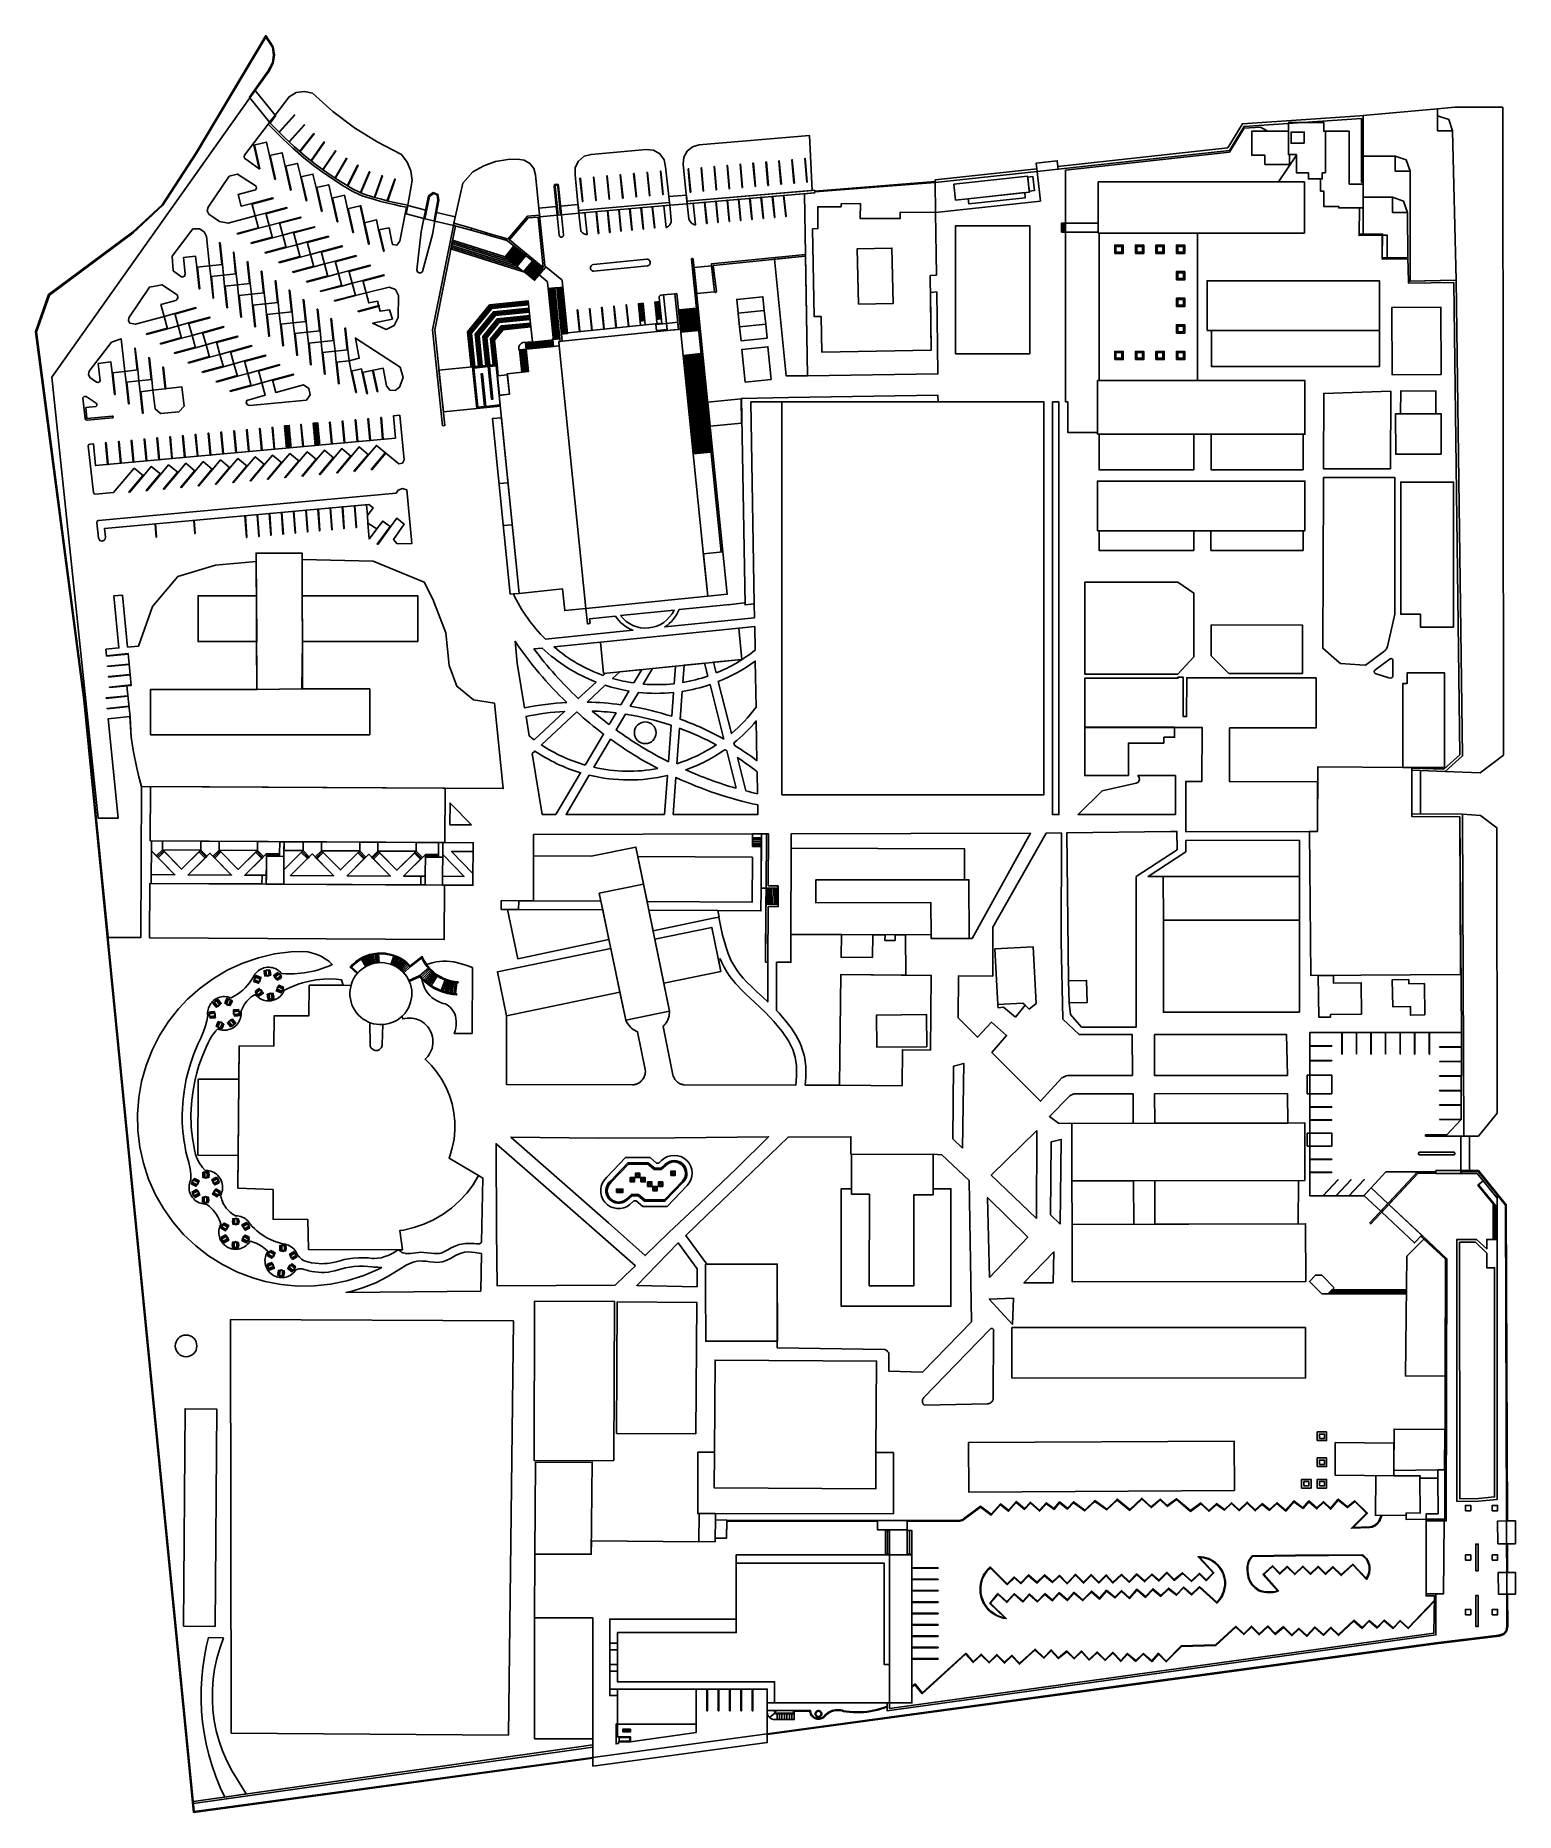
# Model space of a CAD drawing. Header units: centimetres. Extents: x 1797 to 35712, y 12309 to 53018.
import ezdxf

# ---------------------------------------------------------------- set-up
doc = ezdxf.new("R2010")
doc.units = ezdxf.units.CM
doc.header["$MEASUREMENT"] = 0
for name, color, linetype in [('Chair', 142, 'Continuous'), ('Classrooms', 1, 'Continuous'), ('Entrance', 2, 'Continuous'), ('Furniture', 2, 'Continuous'), ('Labs', 1, 'Continuous'), ('Library', 1, 'Continuous'), ('Meeting rooms', 1, 'Continuous'), ('Offices', 1, 'Continuous'), ('Stairs', 2, 'Continuous'), ('Storage', 40, 'Continuous'), ('Walls', 6, 'Continuous')]:
    doc.layers.add(name, color=color, linetype=linetype)

msp = doc.modelspace()

# ---------------------------------------------------------------- linework, layer by layer
at = {"layer": 'Chair'}
for points in [[(6794, 31349), (6808, 31378), (6919, 31335), (6907, 31306)], [(6841, 31451), (6854, 31480), (6965, 31436), (6954, 31407)], [(7067, 31598), (7082, 31478), (7051, 31474), (7035, 31594)], [(7170, 31612), (7186, 31492), (7154, 31488), (7138, 31607)], [(7371, 31530), (7351, 31554), (7255, 31484), (7273, 31459)], [(7443, 31444), (7422, 31468), (7326, 31398), (7345, 31373)], [(6211, 30946), (6165, 30834), (6136, 30846), (6182, 30958)], [(6827, 31118), (6847, 31093), (6943, 31164), (6925, 31189)], [(6898, 31032), (6918, 31007), (7014, 31078), (6996, 31103)], [(7156, 30939), (7141, 31059), (7109, 31055), (7125, 30935)], [(7260, 30952), (7244, 31072), (7212, 31068), (7228, 30948)], [(7436, 31117), (7423, 31088), (7312, 31131), (7323, 31160)], [(7483, 31218), (7470, 31189), (7358, 31233), (7370, 31262)], [(5776, 30644), (5782, 30613), (5900, 30626), (5897, 30657)], [(5795, 30534), (5800, 30503), (5919, 30516), (5915, 30547)], [(5862, 30849), (5887, 30867), (5962, 30774), (5938, 30755)], [(5953, 30913), (5979, 30932), (6053, 30839), (6029, 30819)], [(6308, 30906), (6261, 30794), (6232, 30807), (6278, 30918)], [(6457, 30676), (6452, 30707), (6333, 30694), (6336, 30663)], [(6476, 30566), (6470, 30597), (6352, 30584), (6355, 30553)], [(5969, 30304), (6016, 30415), (5986, 30428), (5940, 30316)], [(6065, 30264), (6112, 30375), (6082, 30387), (6036, 30276)], [(6293, 30328), (6267, 30310), (6193, 30403), (6217, 30423)], [(6384, 30393), (6358, 30374), (6284, 30468), (6308, 30487)], [(5666, 26976), (5666, 26855), (5634, 26855), (5634, 26976)], [(5770, 26976), (5770, 26855), (5738, 26855), (5738, 26976)], [(5367, 26714), (5383, 26741), (5488, 26683), (5473, 26656)], [(5381, 26522), (5398, 26495), (5503, 26553), (5488, 26580)], [(5426, 26809), (5443, 26835), (5547, 26778), (5532, 26751)], [(5441, 26428), (5458, 26401), (5562, 26458), (5547, 26486)], [(5941, 26867), (5956, 26839), (5855, 26776), (5838, 26803)], [(5977, 26443), (5961, 26416), (5856, 26474), (5871, 26501)], [(6013, 26743), (5996, 26770), (5892, 26712), (5907, 26685)], [(6037, 26538), (6020, 26511), (5916, 26568), (5931, 26596)], [(5658, 26285), (5658, 26406), (5626, 26406), (5626, 26285)], [(5762, 26285), (5762, 26405), (5730, 26405), (5730, 26285)], [(6043, 25692), (6059, 25719), (6164, 25661), (6149, 25634)], [(6102, 25787), (6119, 25813), (6223, 25756), (6208, 25729)], [(6348, 25910), (6348, 25790), (6316, 25790), (6316, 25910)], [(6452, 25911), (6452, 25790), (6421, 25790), (6421, 25911)], [(6649, 25800), (6632, 25827), (6527, 25770), (6542, 25742)], [(6708, 25706), (6691, 25733), (6587, 25675), (6602, 25648)], [(6046, 25482), (6062, 25455), (6167, 25513), (6152, 25540)], [(6105, 25388), (6122, 25361), (6226, 25418), (6211, 25446)], [(6342, 25250), (6342, 25371), (6310, 25371), (6310, 25250)], [(6446, 25250), (6446, 25370), (6414, 25370), (6414, 25250)], [(6645, 25386), (6628, 25359), (6523, 25416), (6538, 25444)], [(6704, 25480), (6687, 25453), (6583, 25511), (6598, 25538)], [(7431, 25299), (7431, 25179), (7399, 25179), (7399, 25299)], [(7535, 25300), (7535, 25179), (7504, 25179), (7504, 25300)], [(7100, 24865), (7113, 24836), (7224, 24881), (7212, 24910)], [(7107, 25068), (7125, 25095), (7227, 25034), (7212, 25007)], [(7169, 25161), (7187, 25187), (7290, 25127), (7274, 25100)], [(7722, 25161), (7736, 25133), (7635, 25070), (7619, 25097)], [(7764, 24807), (7743, 24783), (7648, 24855), (7667, 24880)], [(7793, 25037), (7777, 25064), (7672, 25006), (7687, 24979)], [(7148, 24764), (7161, 24735), (7272, 24780), (7260, 24809)], [(7383, 24605), (7394, 24725), (7363, 24728), (7351, 24608)], [(7487, 24595), (7498, 24715), (7467, 24718), (7455, 24598)], [(7691, 24722), (7671, 24698), (7576, 24770), (7595, 24795)]]:
    msp.add_lwpolyline(points, close=True, dxfattribs=at)
msp.add_lwpolyline([(5187, 16575), (5910, 16570), (5949, 21551), (5226, 21558), (5187, 16575)], dxfattribs=at)
at = {"layer": 'Classrooms'}
for points in [[(26130, 41674), (30888, 41674), (30888, 42811), (26130, 42811)], [(30888, 26790), (25545, 26778), (25543, 28094), (30885, 28105)]]:
    msp.add_lwpolyline(points, close=True, dxfattribs=at)
for points in [[(4424, 34565), (4432, 35810), (11183, 35772), (11176, 34527), (4424, 34565)], [(4412, 32349), (4419, 33594), (11171, 33556), (11164, 32311), (4412, 32349)]]:
    msp.add_lwpolyline(points, dxfattribs=at)
at = {"layer": 'Entrance'}
for points in [[(6711, 51588), (6832, 51756), (7286, 51195), (7162, 51031), (6711, 51588)], [(24750, 49906), (24729, 50095), (25211, 50148), (25231, 49959), (24750, 49906)], [(16333, 49129), (16311, 49328), (16711, 49363), (16731, 49164), (16333, 49129)], [(10289, 48930), (10325, 49127), (10738, 49019), (10697, 48823), (10289, 48930)], [(13353, 48867), (13333, 49066), (13731, 49102), (13751, 48902), (13353, 48867)], [(13851, 48911), (13831, 49110), (14229, 49145), (14249, 48946), (13851, 48911)], [(11778, 48560), (12124, 48459), (12135, 48498), (11791, 48608), (11778, 48560)], [(12220, 48432), (12551, 48336), (12562, 48374), (12231, 48470), (12220, 48432)], [(33538, 35183), (33338, 35184), (33334, 36186), (33534, 36179), (33538, 35183)], [(33564, 25534), (32812, 26238), (32648, 26062), (33400, 25359), (33564, 25534)], [(14572, 13572), (14572, 13370), (18564, 13912), (18564, 14114), (14572, 13572)]]:
    msp.add_lwpolyline(points, dxfattribs=at)
at = {"layer": 'Entrance', "elevation": 156}
msp.add_lwpolyline([(10951, 48765), (10987, 48962), (11415, 48863), (11372, 48668), (10951, 48765)], dxfattribs=at)
at = {"layer": 'Entrance'}
for points in [[(32222, 49068), (32135, 49068), (32127, 48464), (32222, 48466)], [(32773, 47927), (32657, 47925), (32660, 48443), (32773, 48443)], [(34462, 27014), (34662, 27014), (34662, 27804), (34462, 27804)], [(35506, 18467), (35712, 18467), (35712, 18987), (35506, 18987)], [(35511, 17307), (35712, 17307), (35712, 17807), (35511, 17807)]]:
    msp.add_lwpolyline(points, close=True, dxfattribs=at)
at = {"layer": 'Furniture'}
for points in [[(7388, 50806), (7381, 50813), (7729, 51200), (7736, 51193)], [(7617, 50583), (7610, 50590), (7956, 50975), (7963, 50968)], [(30280, 49663), (26150, 49663), (26150, 48723), (25450, 48723), (25400, 48723), (25400, 48726), (25400, 49593), (25400, 49937), (29157, 50345), (29492, 50897), (29871, 50922), (30009, 50839), (30031, 50825), (29670, 50825), (29670, 50275), (29970, 50275), (29970, 50065), (30530, 50065), (30530, 50291), (30690, 50291), (30690, 50275)], [(7865, 50359), (7857, 50365), (8178, 50773), (8186, 50766)], [(8123, 50146), (8115, 50152), (8409, 50580), (8417, 50574)], [(30870, 50551), (30870, 50805), (30570, 50805), (30570, 50551)], [(8392, 49945), (8384, 49951), (8673, 50380), (8682, 50374)], [(8669, 49755), (8660, 49761), (8922, 50208), (8931, 50203)], [(18295, 49560), (18285, 49560), (18238, 50094), (18248, 50095)], [(18592, 49585), (18582, 49584), (18535, 50120), (18545, 50121)], [(18889, 49610), (18879, 49609), (18832, 50146), (18842, 50147)], [(19186, 49634), (19176, 49633), (19129, 50173), (19139, 50173)], [(19483, 49659), (19473, 49658), (19426, 50199), (19436, 50199)], [(8954, 49576), (8946, 49581), (9179, 50047), (9188, 50042)], [(9254, 49417), (9244, 49421), (9447, 49902), (9456, 49898)], [(9576, 49313), (9566, 49316), (9737, 49808), (9746, 49805)], [(9868, 49233), (9858, 49236), (10029, 49729), (10039, 49726)], [(14338, 49213), (14328, 49212), (14273, 49746), (14283, 49747)], [(14646, 49240), (14636, 49239), (14581, 49773), (14591, 49774)], [(14953, 49267), (14943, 49266), (14888, 49800), (14898, 49801)], [(15260, 49294), (15250, 49293), (15195, 49827), (15205, 49828)], [(15568, 49321), (15558, 49320), (15503, 49854), (15513, 49855)], [(15875, 49348), (15865, 49347), (15810, 49881), (15820, 49882)], [(16182, 49375), (16172, 49374), (16117, 49908), (16127, 49909)], [(16811, 49430), (16801, 49429), (16754, 49964), (16764, 49965)], [(17108, 49456), (17098, 49455), (17051, 49990), (17061, 49991)], [(17404, 49482), (17394, 49481), (17347, 50016), (17357, 50017)], [(17701, 49508), (17691, 49507), (17644, 50042), (17654, 50043)], [(17998, 49534), (17988, 49533), (17941, 50068), (17951, 50069)], [(6758, 49156), (6754, 49171), (7237, 49300), (7241, 49286)], [(17962, 48782), (17952, 48782), (17903, 49267), (17912, 49268)], [(18221, 48805), (18211, 48804), (18162, 49290), (18171, 49291)], [(18480, 48828), (18470, 48827), (18421, 49312), (18431, 49313)], [(18739, 48851), (18729, 48850), (18680, 49333), (18690, 49334)], [(18998, 48873), (18988, 48872), (18939, 49355), (18949, 49356)], [(7076, 48936), (7072, 48950), (7555, 49080), (7559, 49065)], [(7394, 48716), (7390, 48730), (7873, 48859), (7877, 48845)], [(14704, 48485), (14694, 48484), (14643, 48981), (14653, 48981)], [(14963, 48507), (14953, 48507), (14902, 49003), (14912, 49004)], [(15221, 48535), (15211, 48534), (15162, 49026), (15171, 49027)], [(15470, 48560), (15460, 48559), (15411, 49048), (15421, 49049)], [(15729, 48583), (15719, 48582), (15670, 49071), (15680, 49072)], [(15988, 48609), (15978, 48608), (15929, 49094), (15939, 49094)], [(17185, 48714), (17175, 48713), (17125, 49199), (17135, 49200)], [(17444, 48737), (17434, 48736), (17384, 49221), (17394, 49222)], [(17703, 48760), (17693, 48759), (17643, 49244), (17653, 49245)], [(6424, 48471), (6420, 48486), (6903, 48615), (6907, 48601)], [(7712, 48495), (7708, 48510), (8191, 48639), (8195, 48625)], [(26170, 45113), (26131, 45113), (26131, 43925), (25450, 43925), (25450, 44623), (25401, 44623), (25400, 48511), (25450, 48511), (26150, 48511), (26150, 48491), (26170, 48491)], [(6078, 47775), (6063, 47773), (6011, 48270), (6026, 48272)], [(6398, 47557), (6383, 47556), (6330, 48053), (6345, 48054)], [(6742, 48251), (6738, 48266), (7221, 48395), (7225, 48380)], [(7059, 48031), (7056, 48045), (7539, 48175), (7542, 48160)], [(8029, 48275), (8025, 48289), (8508, 48419), (8512, 48404)], [(8347, 48055), (8343, 48069), (8826, 48199), (8830, 48184)], [(20657, 46861), (21453, 46882), (21422, 48150), (20625, 48130)], [(26527, 48026), (26723, 48026), (26723, 48216), (26527, 48216)], [(26557, 48056), (26693, 48056), (26693, 48186), (26557, 48186)], [(27003, 48026), (27193, 48026), (27193, 48216), (27003, 48216)], [(27033, 48056), (27163, 48056), (27163, 48186), (27033, 48186)], [(27473, 48026), (27663, 48026), (27663, 48216), (27473, 48216)], [(27503, 48056), (27633, 48056), (27633, 48186), (27503, 48186)], [(27943, 48026), (28133, 48026), (28133, 48216), (27943, 48216)], [(27973, 48056), (28103, 48056), (28103, 48186), (27973, 48186)], [(5559, 47217), (5544, 47215), (5492, 47713), (5507, 47714)], [(6718, 47340), (6703, 47338), (6650, 47835), (6665, 47837)], [(7377, 47811), (7373, 47825), (7856, 47954), (7860, 47940)], [(7695, 47590), (7691, 47605), (8174, 47734), (8178, 47720)], [(8665, 47834), (8661, 47849), (9144, 47978), (9148, 47964)], [(8983, 47614), (8979, 47629), (9462, 47758), (9466, 47743)], [(19491, 45225), (19001, 45218), (18730, 47891), (19444, 47963)], [(5879, 46999), (5864, 46998), (5811, 47495), (5826, 47497)], [(6199, 46782), (6184, 46780), (6131, 47278), (6146, 47279)], [(7038, 47122), (7023, 47121), (6970, 47618), (6985, 47619)], [(7357, 46905), (7342, 46903), (7290, 47400), (7305, 47402)], [(8013, 47370), (8009, 47384), (8492, 47514), (8496, 47499)], [(8331, 47150), (8327, 47164), (8810, 47293), (8814, 47279)], [(9301, 47394), (9297, 47408), (9780, 47538), (9784, 47523)], [(27943, 47419), (28133, 47419), (28133, 47609), (27943, 47609)], [(27973, 47449), (28103, 47449), (28103, 47579), (27973, 47579)], [(6518, 46564), (6504, 46563), (6451, 47060), (6466, 47062)], [(6838, 46347), (6823, 46345), (6771, 46843), (6785, 46844)], [(7677, 46687), (7662, 46686), (7609, 47183), (7624, 47184)], [(7997, 46470), (7982, 46468), (7929, 46965), (7944, 46967)], [(8648, 46929), (8645, 46944), (9128, 47073), (9131, 47059)], [(9191, 46690), (9187, 46705), (9670, 46834), (9674, 46820)], [(15109, 46320), (15099, 46319), (15049, 46816), (15059, 46817)], [(15393, 46349), (15383, 46348), (15332, 46845), (15342, 46846)], [(15771, 46387), (15661, 46376), (15651, 46476), (15751, 46486), (15749, 46505), (15649, 46495), (15646, 46525), (15746, 46535), (15744, 46555), (15644, 46545), (15641, 46575), (15741, 46585), (15739, 46605), (15639, 46595), (15636, 46625), (15736, 46635), (15734, 46655), (15634, 46645), (15631, 46674), (15731, 46685), (15729, 46704), (15629, 46694), (15626, 46724), (15726, 46734), (15724, 46754), (15624, 46744), (15621, 46774), (15721, 46784), (15719, 46804), (15619, 46794), (15616, 46824), (15715, 46834), (15713, 46854), (15614, 46844), (15611, 46873), (15720, 46885)], [(16149, 46425), (16039, 46414), (16029, 46514), (16129, 46524), (16127, 46544), (16027, 46534), (16024, 46564), (16124, 46574), (16122, 46594), (16022, 46583), (16019, 46613), (16119, 46623), (16117, 46643), (16017, 46633), (16014, 46663), (16114, 46673), (16112, 46693), (16012, 46683), (16009, 46713), (16109, 46723), (16107, 46743), (16007, 46733), (16004, 46763), (16104, 46773), (16102, 46793), (16002, 46782), (15999, 46812), (16099, 46822), (16097, 46842), (15997, 46832), (15994, 46862), (16094, 46872), (16092, 46892), (15992, 46882), (15989, 46912), (16098, 46923)], [(27943, 46809), (28133, 46809), (28133, 46999), (27943, 46999)], [(27973, 46839), (28103, 46839), (28103, 46969), (27973, 46969)], [(4991, 46637), (4987, 46651), (5469, 46784), (5473, 46770)], [(5310, 46419), (5306, 46433), (5788, 46567), (5792, 46552)], [(7158, 46129), (7143, 46128), (7090, 46625), (7105, 46627)], [(7478, 45912), (7463, 45910), (7410, 46408), (7425, 46409)], [(8316, 46252), (8301, 46251), (8249, 46748), (8264, 46749)], [(8636, 46035), (8621, 46033), (8568, 46530), (8583, 46532)], [(14273, 46235), (14263, 46234), (14212, 46732), (14222, 46733)], [(14552, 46264), (14542, 46263), (14491, 46760), (14501, 46761)], [(14830, 46292), (14820, 46291), (14770, 46788), (14780, 46789)], [(4342, 46167), (4338, 46181), (4820, 46315), (4824, 46300)], [(4662, 45949), (4658, 45964), (5140, 46097), (5144, 46082)], [(5630, 46201), (5626, 46216), (6108, 46349), (6112, 46335)], [(5950, 45984), (5946, 45998), (6427, 46132), (6431, 46117)], [(7797, 45694), (7782, 45693), (7730, 46190), (7745, 46192)], [(8956, 45817), (8941, 45816), (8888, 46313), (8903, 46314)], [(27943, 46203), (28133, 46203), (28133, 46393), (27943, 46393)], [(27973, 46233), (28103, 46233), (28103, 46363), (27973, 46363)], [(32594, 45437), (28745, 45437), (28745, 46257), (32594, 46257)], [(4140, 45356), (4125, 45355), (4069, 45852), (4084, 45853)], [(4460, 45141), (4446, 45139), (4390, 45636), (4405, 45637)], [(4982, 45731), (4978, 45746), (5460, 45879), (5464, 45865)], [(5301, 45514), (5297, 45528), (5779, 45662), (5783, 45647)], [(6269, 45766), (6265, 45781), (6747, 45914), (6751, 45899)], [(6589, 45548), (6585, 45563), (7067, 45696), (7071, 45682)], [(8117, 45477), (8102, 45475), (8049, 45973), (8064, 45974)], [(8437, 45259), (8422, 45258), (8369, 45755), (8384, 45757)], [(26527, 45593), (26723, 45593), (26723, 45783), (26527, 45783)], [(26557, 45623), (26693, 45623), (26693, 45753), (26557, 45753)], [(27003, 45593), (27193, 45593), (27193, 45783), (27003, 45783)], [(27033, 45623), (27163, 45623), (27163, 45753), (27033, 45753)], [(27473, 45593), (27663, 45593), (27663, 45783), (27473, 45783)], [(27503, 45623), (27633, 45623), (27633, 45753), (27503, 45753)], [(27943, 45593), (28133, 45593), (28133, 45783), (27943, 45783)], [(27973, 45623), (28103, 45623), (28103, 45753), (27973, 45753)], [(3624, 44796), (3609, 44794), (3553, 45291), (3568, 45292)], [(4781, 44925), (4766, 44923), (4711, 45420), (4726, 45422)], [(5621, 45296), (5617, 45311), (6099, 45444), (6103, 45430)], [(5941, 45079), (5937, 45093), (6419, 45226), (6423, 45212)], [(6908, 45331), (6904, 45345), (7386, 45479), (7390, 45464)], [(7228, 45113), (7224, 45128), (7706, 45261), (7710, 45247)], [(8756, 45042), (8742, 45040), (8689, 45538), (8704, 45539)], [(9155, 44843), (9140, 44840), (9031, 45328), (9045, 45331)], [(9407, 44815), (9392, 44811), (9283, 45299), (9298, 45302)], [(9644, 44862), (9629, 44859), (9520, 45347), (9532, 45349), (9535, 45350)], [(12421, 44774), (12443, 44556), (12114, 44523), (12039, 45269), (12009, 45266), (12084, 44520), (11935, 44505), (11845, 45400), (12173, 45433), (12248, 44687), (12278, 44690), (12203, 45436), (12352, 45452), (12367, 45302)], [(12656, 44799), (12430, 44776), (12385, 45224), (12610, 45247)], [(3945, 44580), (3930, 44578), (3874, 45075), (3889, 45077)], [(4265, 44364), (4251, 44362), (4195, 44859), (4210, 44861)], [(6260, 44861), (6256, 44875), (6738, 45009), (6742, 44994)], [(32845, 43091), (31314, 43091), (31320, 44818), (32852, 44870)], [(6695, 43489), (6680, 43487), (6635, 43985), (6650, 43987)], [(6989, 43516), (6974, 43514), (6928, 44012), (6943, 44014)], [(7276, 43552), (7277, 43542), (7262, 43541), (7217, 44039), (7232, 44040)], [(7935, 43602), (7925, 43601), (7879, 44109), (7888, 44110)], [(8597, 43662), (8582, 43661), (8537, 44159), (8552, 44160)], [(8886, 43688), (8871, 43687), (8826, 44185), (8840, 44186)], [(9180, 43715), (9165, 43714), (9119, 44212), (9134, 44213)], [(9473, 43742), (9458, 43741), (9413, 44239), (9428, 44240)], [(9767, 43769), (9752, 43768), (9707, 44265), (9722, 44267)], [(3463, 43194), (3448, 43192), (3403, 43690), (3418, 43692)], [(3757, 43221), (3742, 43219), (3697, 43717), (3712, 43719)], [(4051, 43247), (4036, 43246), (3991, 43744), (4006, 43745)], [(4345, 43274), (4330, 43273), (4284, 43771), (4299, 43772)], [(4638, 43301), (4623, 43300), (4578, 43798), (4593, 43799)], [(4932, 43328), (4917, 43327), (4872, 43824), (4887, 43826)], [(5226, 43355), (5211, 43353), (5166, 43851), (5181, 43853)], [(5520, 43382), (5505, 43380), (5459, 43878), (5474, 43879)], [(5813, 43408), (5799, 43407), (5753, 43905), (5768, 43906)], [(6107, 43435), (6092, 43434), (6047, 43932), (6062, 43933)], [(6401, 43462), (6386, 43461), (6341, 43959), (6356, 43960)], [(28340, 43065), (26170, 43065), (26170, 43885), (28340, 43885)], [(30844, 43065), (28740, 43065), (28740, 43885), (30844, 43885)], [(6328, 42770), (6317, 42780), (6638, 43162), (6650, 43153)], [(6725, 42807), (6714, 42817), (7035, 43200), (7047, 43190)], [(7122, 42844), (7111, 42854), (7432, 43237), (7444, 43227)], [(7519, 42882), (7508, 42891), (7829, 43274), (7841, 43265)], [(7916, 42919), (7904, 42929), (8226, 43311), (8237, 43302)], [(8313, 42956), (8301, 42966), (8623, 43349), (8634, 43339)], [(8710, 42994), (8698, 43003), (9020, 43386), (9031, 43376)], [(9107, 43031), (9095, 43040), (9417, 43423), (9428, 43414)], [(9503, 43068), (9492, 43078), (9813, 43460), (9825, 43451)], [(3947, 42546), (3936, 42556), (4257, 42939), (4269, 42929)], [(4344, 42584), (4333, 42593), (4654, 42976), (4666, 42967)], [(4741, 42621), (4729, 42631), (5051, 43013), (5062, 43004)], [(5138, 42658), (5126, 42668), (5448, 43051), (5459, 43041)], [(5535, 42695), (5523, 42705), (5845, 43088), (5856, 43078)], [(5932, 42733), (5920, 42742), (6241, 43125), (6253, 43116)], [(32949, 39759), (32778, 39019), (32771, 39002), (32762, 38985), (32753, 38969), (32742, 38953), (32730, 38939), (32717, 38925), (32704, 38912), (32689, 38901), (32272, 38595), (32146, 38602), (31703, 38629), (31614, 38706), (31296, 38980), (31313, 42741), (31314, 42891), (32949, 42891)], [(6642, 41517), (6632, 41517), (6595, 42015), (6605, 42016)], [(6921, 41543), (6911, 41542), (6874, 42041), (6884, 42042)], [(7199, 41568), (7189, 41568), (7153, 42066), (7163, 42067)], [(7478, 41594), (7468, 41593), (7432, 42092), (7442, 42093)], [(7757, 41619), (7747, 41619), (7711, 42117), (7720, 42118)], [(8036, 41645), (8026, 41644), (7989, 42143), (7999, 42143)], [(8315, 41670), (8305, 41670), (8268, 42168), (8278, 42169)], [(8594, 41696), (8584, 41695), (8547, 42194), (8557, 42194)], [(8873, 41721), (8863, 41720), (8826, 42219), (8836, 42220)], [(9152, 41747), (9142, 41746), (9105, 42244), (9115, 42245)], [(4569, 41529), (4559, 41528), (4537, 41827), (4547, 41828)], [(5456, 41610), (5446, 41609), (5424, 41908), (5434, 41909)], [(9442, 41478), (9415, 41847), (9621, 41717)], [(9638, 41361), (9626, 41369), (9921, 41773), (9933, 41764)], [(28340, 41222), (26170, 41222), (26170, 41674), (28340, 41674)], [(30844, 41222), (28733, 41222), (28733, 41674), (30844, 41674)], [(28340, 38786), (27975, 38390), (25840, 38390), (25840, 40492), (27975, 40492), (28340, 40244)], [(30830, 39148), (30830, 39102), (30830, 38845), (30830, 38800), (30830, 38449), (30830, 38406), (29140, 38406), (28740, 38806), (28740, 39515), (30830, 39513), (30830, 39264), (30830, 39231)], [(3424, 38798), (3423, 38808), (3921, 38857), (3922, 38847)], [(3448, 38559), (3447, 38569), (3944, 38618), (3945, 38608)], [(3471, 38321), (3470, 38331), (3968, 38379), (3969, 38369)], [(3418, 37833), (3417, 37843), (3915, 37892), (3916, 37882)], [(3494, 38082), (3493, 38092), (3991, 38140), (3992, 38130)], [(3442, 37594), (3441, 37604), (3938, 37653), (3939, 37643)], [(30760, 33751), (27642, 33750), (27292, 33750), (28161, 34318), (28161, 34575), (30760, 34582)], [(14937, 32306), (12848, 31869), (12615, 32998), (12867, 32996), (14795, 32985)], [(15949, 32510), (15852, 32982), (17431, 32973), (17462, 32823), (17329, 32795)], [(9732, 24797), (9644, 24748), (9322, 24612), (8934, 24488), (8559, 24411), (8187, 24371), (7809, 24368), (7428, 24403), (7063, 24475), (6775, 24556), (6423, 24690), (6085, 24859), (5764, 25062), (5471, 25290), (5190, 25547), (4944, 25842), (4729, 26146), (4542, 26474), (4389, 26819), (4268, 27185), (4186, 27552), (4140, 27930), (4132, 28309), (4161, 28686), (4227, 29057), (4330, 29424), (4467, 29773), (4637, 30108), (4843, 30430), (5074, 30722), (5281, 30943), (5568, 31197), (5873, 31418), (6204, 31611), (6546, 31768), (6904, 31890), (7274, 31978), (7648, 32028), (7918, 32037), (8040, 32024), (8120, 32006), (8219, 31975), (8302, 31940), (8368, 31909), (8420, 31875), (8472, 31843), (8524, 31802), (8571, 31759), (8595, 31737), (8579, 31725), (8515, 31697), (8447, 31671), (8346, 31635), (8278, 31615), (8196, 31594), (8118, 31575), (8034, 31558), (7951, 31545), (7875, 31536), (7801, 31528), (7721, 31523), (7664, 31521), (7608, 31520), (7553, 31521), (7523, 31522), (7442, 31526), (7412, 31559), (7384, 31584), (7357, 31605), (7326, 31624), (7293, 31641), (7257, 31654), (7220, 31664), (7182, 31670), (7145, 31672), (7107, 31671), (7069, 31666), (7032, 31657), (6996, 31645), (6962, 31629), (6929, 31610), (6898, 31588), (6870, 31562), (6849, 31540), (6826, 31511), (6805, 31479), (6788, 31445), (6749, 31381), (6700, 31313), (6656, 31259), (6603, 31203), (6546, 31148), (6482, 31096), (6429, 31057), (6375, 31022), (6278, 30969), (6243, 30982), (6206, 30992), (6168, 30998), (6130, 31000), (6093, 30999), (6055, 30994), (6018, 30985), (5982, 30973), (5948, 30957), (5915, 30938), (5884, 30916), (5855, 30890), (5834, 30868), (5811, 30839), (5791, 30807), (5774, 30773), (5760, 30738), (5750, 30701), (5743, 30664), (5740, 30626), (5741, 30588), (5743, 30568), (5719, 30443), (5690, 30331), (5649, 30204), (5619, 30126), (5583, 30046), (5524, 29925), (5426, 29691), (5353, 29481), (5301, 29307), (5249, 29105), (5210, 28876), (5179, 28647), (5162, 28436), (5158, 28289), (5156, 28220), (5161, 28112), (5166, 28015), (5175, 27912), (5185, 27806), (5196, 27721), (5209, 27640), (5224, 27551), (5245, 27445), (5274, 27327), (5312, 27200), (5342, 27058), (5356, 26935), (5358, 26807), (5349, 26789), (5335, 26754), (5325, 26717), (5318, 26680), (5315, 26642), (5316, 26604), (5321, 26566), (5329, 26530), (5341, 26493), (5357, 26458), (5375, 26425), (5397, 26395), (5421, 26365), (5450, 26339), (5479, 26317), (5511, 26296), (5545, 26279), (5580, 26266), (5609, 26258), (5646, 26251), (5684, 26247), (5707, 26247), (5720, 26238), (5743, 26221), (5776, 26196), (5802, 26173), (5830, 26148), (5865, 26111), (5899, 26071), (5944, 26011), (5978, 25954), (6006, 25897), (6028, 25842), (6046, 25785), (6031, 25754), (6017, 25719), (6007, 25682), (6000, 25645), (5997, 25607), (5998, 25569), (6003, 25531), (6011, 25494), (6023, 25458), (6038, 25423), (6057, 25390), (6078, 25360), (6103, 25330), (6132, 25304), (6161, 25281), (6193, 25261), (6227, 25244), (6262, 25231), (6291, 25223), (6328, 25215), (6366, 25212), (6404, 25212), (6441, 25216), (6479, 25224), (6518, 25236), (6550, 25250), (6584, 25269), (6616, 25291), (6643, 25313), (6658, 25329), (6682, 25355), (6715, 25401), (6748, 25391), (6786, 25378), (6850, 25352), (6914, 25320), (6978, 25281), (7022, 25251), (7078, 25206), (7122, 25166), (7106, 25140), (7089, 25106), (7075, 25071), (7065, 25034), (7058, 24997), (7055, 24959), (7056, 24921), (7061, 24883), (7069, 24846), (7081, 24810), (7096, 24775), (7115, 24742), (7137, 24712), (7161, 24682), (7190, 24656), (7219, 24634), (7251, 24613), (7285, 24596), (7320, 24583), (7349, 24575), (7386, 24568), (7424, 24564), (7462, 24564), (7499, 24568), (7537, 24576), (7576, 24588), (7608, 24602), (7642, 24621), (7674, 24643), (7701, 24665), (7716, 24681), (7740, 24707), (7770, 24748), (7777, 24747), (7784, 24748), (7808, 24758), (7832, 24764), (7855, 24767), (7881, 24767), (7908, 24764), (7931, 24758), (7955, 24748), (8012, 24731), (8063, 24718), (8129, 24704), (8201, 24692), (8272, 24685), (8346, 24681), (8419, 24683), (8507, 24690), (8571, 24700), (8658, 24717), (8729, 24737), (8813, 24764), (8903, 24786), (8997, 24804), (9093, 24818), (9207, 24825), (9313, 24824), (9411, 24819), (9506, 24807), (9554, 24799), (9640, 24800)], [(6868, 31467), (6819, 31438), (6804, 31385), (6833, 31333), (6889, 31317), (6938, 31346), (6952, 31404), (6923, 31454)], [(7100, 31615), (7052, 31586), (7037, 31532), (7066, 31480), (7121, 31465), (7170, 31494), (7185, 31551), (7155, 31602)], [(7134, 31605), (7149, 31488), (7090, 31480), (7074, 31597)], [(7342, 31539), (7396, 31523), (7424, 31475), (7409, 31418), (7360, 31389), (7305, 31404), (7276, 31456), (7292, 31512)], [(6249, 30943), (6193, 30942), (6153, 30904), (6152, 30844), (6192, 30803), (6249, 30804), (6290, 30846), (6290, 30905)], [(6273, 30918), (6228, 30809), (6172, 30832), (6218, 30941)], [(6928, 31023), (6874, 31039), (6845, 31086), (6860, 31144), (6910, 31173), (6964, 31158), (6993, 31106), (6978, 31050)], [(7193, 30931), (7139, 30947), (7111, 30995), (7126, 31052), (7175, 31081), (7230, 31066), (7259, 31014), (7243, 30958)], [(7223, 30949), (7208, 31066), (7148, 31059), (7164, 30941)], [(7409, 31101), (7458, 31130), (7473, 31183), (7444, 31235), (7388, 31250), (7340, 31222), (7325, 31164), (7354, 31114)], [(5816, 30512), (5777, 30552), (5777, 30608), (5818, 30650), (5876, 30651), (5915, 30610), (5915, 30551), (5873, 30510)], [(5984, 30914), (5927, 30913), (5887, 30874), (5887, 30815), (5927, 30774), (5984, 30774), (6025, 30817), (6025, 30875)], [(6435, 30698), (6475, 30658), (6475, 30602), (6433, 30560), (6376, 30560), (6336, 30600), (6337, 30659), (6379, 30700)], [(5997, 30279), (5958, 30319), (5958, 30375), (5999, 30417), (6057, 30418), (6097, 30377), (6096, 30318), (6054, 30277)], [(6032, 30279), (6078, 30388), (6022, 30411), (5977, 30302)], [(6262, 30328), (6318, 30329), (6358, 30367), (6359, 30427), (6319, 30468), (6262, 30468), (6220, 30425), (6221, 30367)], [(30484, 29193), (29200, 29192), (27442, 29191), (27441, 30130), (28685, 30131), (30464, 30132)], [(31734, 29679), (31739, 29679), (31739, 30179), (31734, 30179)], [(32067, 29682), (32072, 29682), (32072, 30179), (32067, 30179)], [(32400, 29682), (32405, 29682), (32405, 30179), (32400, 30179)], [(32732, 29679), (32737, 29679), (32737, 30179), (32732, 30179)], [(33066, 29679), (33071, 29679), (33071, 30179), (33066, 30179)], [(33399, 29679), (33404, 29679), (33404, 30179), (33399, 30179)], [(33733, 29679), (33738, 29679), (33738, 30179), (33733, 30179)], [(31000, 29864), (31500, 29864), (31500, 29869), (31000, 29869)], [(33972, 29844), (34466, 29844), (34466, 29849), (33972, 29849)], [(23041, 27528), (22819, 27742), (22836, 29410), (23068, 29468)], [(31000, 29532), (31500, 29532), (31500, 29537), (31000, 29537)], [(33972, 29511), (34465, 29511), (34465, 29516), (33972, 29516)], [(33971, 29179), (34465, 29179), (34465, 29184), (33971, 29184)], [(26953, 28097), (25543, 28094), (25237, 28099), (25033, 28256), (25503, 28725), (25524, 28740), (25545, 28753), (25570, 28764), (25581, 28768), (25606, 28772), (25629, 28772), (25657, 28772), (25667, 28772), (26950, 28774)], [(30494, 28104), (27444, 28098), (27443, 28774), (30484, 28779)], [(33971, 28845), (34464, 28845), (34464, 28850), (33971, 28850)], [(33971, 28512), (34464, 28512), (34464, 28517), (33971, 28517)], [(31000, 28471), (31500, 28471), (31500, 28476), (31000, 28476)], [(31000, 28171), (31500, 28171), (31500, 28176), (31000, 28176)], [(33970, 28182), (34463, 28182), (34463, 28187), (33970, 28187)], [(20260, 23906), (22774, 23907), (22774, 23907), (22773, 26598), (22773, 26598), (22367, 26598), (22369, 27387), (22569, 27375), (23196, 26787), (23243, 23548), (22124, 22399), (21349, 22421), (21354, 22821), (21350, 22833), (21342, 22847), (21332, 22860), (21322, 22873), (21310, 22885), (21310, 22886), (21296, 22896), (21284, 22905), (21257, 22917), (18793, 22957), (18796, 23108), (18798, 23108), (18793, 24873), (17183, 24868), (16698, 25525), (17192, 26001), (18010, 26786), (19042, 27780), (20482, 27791), (20483, 27390), (20499, 27390), (20499, 27390), (20496, 26598), (20262, 26598), (20260, 26598)], [(24736, 25914), (23699, 26910), (24740, 27932)], [(25276, 25789), (25054, 26003), (25071, 27671), (25302, 27728)], [(15548, 24834), (15304, 24605), (15077, 24387), (12374, 24376), (12362, 25631), (12353, 27628), (13131, 26948), (14292, 25934)], [(31000, 27271), (31500, 27271), (31500, 27276), (31000, 27276)], [(5701, 26988), (5650, 26966), (5628, 26915), (5650, 26860), (5703, 26837), (5755, 26859), (5777, 26914), (5754, 26968)], [(5733, 26974), (5733, 26856), (5673, 26856), (5673, 26974)], [(15546, 26853), (15646, 26853), (15646, 26953), (15546, 26953)], [(15571, 26878), (15621, 26878), (15621, 26928), (15571, 26928)], [(16358, 26903), (16458, 26903), (16458, 27003), (16358, 27003)], [(16383, 26928), (16433, 26928), (16433, 26978), (16383, 26978)], [(31000, 26971), (31500, 26971), (31500, 26976), (31000, 26976)], [(5454, 26821), (5403, 26798), (5381, 26747), (5403, 26692), (5456, 26670), (5508, 26692), (5530, 26747), (5507, 26801)], [(5469, 26415), (5417, 26438), (5395, 26489), (5418, 26544), (5471, 26566), (5523, 26544), (5545, 26489), (5522, 26435)], [(5925, 26850), (5977, 26827), (5999, 26776), (5977, 26721), (5924, 26699), (5872, 26721), (5850, 26776), (5873, 26830)], [(5949, 26431), (6001, 26453), (6023, 26504), (6000, 26560), (5948, 26582), (5895, 26560), (5873, 26505), (5896, 26451)], [(15108, 26516), (15258, 26516), (15258, 26591), (15108, 26591)], [(15128, 26536), (15238, 26536), (15238, 26571), (15128, 26571)], [(15421, 26753), (15521, 26753), (15521, 26853), (15421, 26853)], [(15446, 26778), (15496, 26778), (15496, 26828), (15446, 26828)], [(15671, 26753), (15771, 26753), (15771, 26853), (15671, 26853)], [(15696, 26778), (15746, 26778), (15746, 26828), (15696, 26828)], [(15821, 26653), (15921, 26653), (15921, 26753), (15821, 26753)], [(15846, 26678), (15896, 26678), (15896, 26728), (15846, 26728)], [(15946, 26553), (16046, 26553), (16046, 26653), (15946, 26653)], [(15971, 26578), (16021, 26578), (16021, 26628), (15971, 26628)], [(16071, 26653), (16171, 26653), (16171, 26753), (16071, 26753)], [(16096, 26678), (16146, 26678), (16146, 26728), (16096, 26728)], [(26963, 25786), (25551, 25782), (25545, 26778), (26959, 26781)], [(30730, 25794), (27445, 25787), (27444, 26782), (30743, 26790)], [(5693, 26273), (5642, 26295), (5620, 26346), (5642, 26401), (5695, 26424), (5747, 26402), (5769, 26346), (5746, 26293)], [(5725, 26286), (5725, 26405), (5665, 26405), (5665, 26286)], [(23657, 24566), (23612, 26396), (24536, 25491)], [(6130, 25799), (6079, 25776), (6057, 25726), (6079, 25670), (6132, 25648), (6184, 25670), (6206, 25725), (6183, 25779)], [(6384, 25923), (6332, 25900), (6310, 25849), (6333, 25794), (6385, 25772), (6438, 25794), (6460, 25849), (6437, 25903)], [(6416, 25909), (6416, 25791), (6356, 25791), (6356, 25909)], [(6620, 25813), (6672, 25790), (6694, 25739), (6672, 25684), (6619, 25661), (6567, 25684), (6545, 25739), (6568, 25792)], [(6133, 25375), (6082, 25398), (6060, 25449), (6082, 25504), (6135, 25526), (6187, 25504), (6209, 25449), (6186, 25395)], [(6377, 25238), (6326, 25260), (6304, 25311), (6326, 25366), (6379, 25389), (6431, 25367), (6453, 25311), (6430, 25258)], [(6410, 25251), (6410, 25369), (6349, 25369), (6349, 25251)], [(6616, 25373), (6668, 25396), (6690, 25447), (6667, 25502), (6615, 25524), (6562, 25502), (6540, 25447), (6563, 25393)], [(7467, 25312), (7415, 25289), (7393, 25239), (7416, 25183), (7468, 25161), (7521, 25183), (7543, 25238), (7520, 25292)], [(7499, 25298), (7499, 25180), (7439, 25180), (7439, 25298)], [(16961, 24350), (15576, 24385), (16524, 25356), (16963, 24762)], [(35052, 25124), (35052, 24787), (35232, 24787), (35232, 19537), (34862, 19500), (34436, 19495), (34431, 25372), (34792, 25372)], [(7174, 24749), (7126, 24777), (7110, 24830), (7139, 24882), (7194, 24898), (7243, 24870), (7258, 24813), (7229, 24762)], [(7198, 25173), (7146, 25152), (7122, 25101), (7143, 25046), (7195, 25022), (7248, 25042), (7271, 25097), (7250, 25151)], [(7662, 24714), (7716, 24729), (7745, 24776), (7731, 24834), (7682, 24864), (7627, 24849), (7597, 24798), (7612, 24741)], [(7706, 25144), (7757, 25122), (7779, 25071), (7757, 25015), (7704, 24993), (7652, 25015), (7630, 25070), (7653, 25124)], [(25121, 24439), (24448, 24440), (25136, 25151)], [(7417, 24589), (7368, 24617), (7351, 24669), (7378, 24722), (7433, 24740), (7483, 24713), (7500, 24656), (7472, 24604)], [(7451, 24600), (7462, 24718), (7402, 24723), (7391, 24606)], [(31554, 24332), (31413, 24191), (31271, 24191), (30988, 24474), (31130, 24615), (31271, 24615)], [(24189, 23490), (23653, 24070), (24205, 24089)], [(23745, 21792), (23744, 21786), (23742, 21773), (23738, 21761), (23733, 21749), (23727, 21738), (23720, 21727), (23712, 21716), (23703, 21707), (23692, 21698), (23690, 21697), (23678, 21689), (23666, 21683), (23654, 21678), (23641, 21675), (23628, 21672), (23615, 21671), (23602, 21671), (22168, 21641), (22162, 21646), (22154, 21652), (22147, 21659), (22140, 21668), (22135, 21676), (22129, 21686), (22125, 21695), (22123, 21705), (22120, 21716), (22120, 21726), (22120, 21737), (22120, 21748), (22123, 21758), (22126, 21768), (22129, 21778), (22134, 21787), (22141, 21796), (22148, 21804), (22156, 21812), (22890, 22573), (23664, 23370), (23667, 23376), (23670, 23380), (23673, 23383), (23679, 23389), (23683, 23392), (23687, 23394), (23692, 23395), (23696, 23397), (23706, 23399), (23710, 23399), (23720, 23396), (23723, 23395), (23728, 23394), (23735, 23390), (23737, 23389), (23744, 23382), (23749, 23373), (23753, 23363), (23754, 23361), (23755, 23356), (23754, 23347), (23753, 23342), (23752, 23338)], [(31168, 20829), (31382, 20829), (31382, 21029), (31168, 21029)], [(31218, 20879), (31332, 20879), (31332, 20979), (31218, 20979)], [(31168, 20233), (31382, 20233), (31382, 20432), (31168, 20432)], [(31218, 20283), (31332, 20283), (31332, 20382), (31218, 20382)], [(30812, 19739), (31026, 19739), (31026, 19938), (30812, 19938)], [(30862, 19789), (30976, 19789), (30976, 19888), (30862, 19888)], [(31168, 19739), (31382, 19739), (31382, 19938), (31168, 19938)], [(31218, 19789), (31332, 19789), (31332, 19888), (31218, 19888)], [(34565, 19223), (34685, 19223), (34685, 19343), (34565, 19343)], [(35180, 19223), (35300, 19223), (35300, 19343), (35180, 19343)], [(34800, 17845), (34860, 17845), (34860, 18456), (34800, 18456)], [(22479, 17913), (21879, 17913), (21879, 17903), (22479, 17903)], [(26864, 17207), (26681, 17373), (26535, 17223), (26343, 17380), (26177, 17193), (25994, 17359), (25798, 17163), (25599, 17334), (25449, 17163), (25258, 17328), (25100, 17156), (24928, 17304), (24758, 17131), (24576, 17296), (24424, 17128), (24223, 17300), (24053, 17119), (23855, 17306), (23684, 17101), (24044, 16752), (24037, 16753), (23972, 16763), (23908, 16780), (23846, 16803), (23788, 16833), (23731, 16867), (23678, 16908), (23631, 16952), (23587, 17002), (23549, 17056), (23515, 17112), (23488, 17172), (23466, 17236), (23452, 17300), (23446, 17343), (23441, 17409), (23442, 17475), (23451, 17540), (23466, 17605), (23487, 17668), (23514, 17727), (23547, 17785), (23586, 17839), (23629, 17888), (23676, 17933), (24064, 17546), (24227, 17704), (24376, 17570), (24552, 17753), (24746, 17585), (24919, 17754), (25102, 17596), (25266, 17743), (25438, 17566), (25628, 17765), (25815, 17583), (25985, 17762), (26161, 17585), (26334, 17755), (26488, 17584), (26682, 17765), (26859, 17600), (27030, 17776), (27207, 17613), (27376, 17772), (27537, 17628), (27724, 17811), (27892, 17646), (28084, 17801), (28290, 17619), (28467, 17789), (28624, 17637), (28783, 17802), (28440, 18169), (28447, 18169), (28507, 18166), (28567, 18158), (28625, 18144), (28681, 18124), (28736, 18099), (28788, 18068), (28837, 18032), (28882, 17993), (28923, 17947), (28958, 17900), (28990, 17849), (29016, 17796), (29037, 17737), (29046, 17708), (29057, 17649), (29064, 17590), (29064, 17529), (29059, 17470), (29047, 17410), (29030, 17353), (29008, 17297), (28979, 17244), (28946, 17194), (28909, 17148), (28866, 17103), (28472, 17464), (28286, 17288), (28106, 17453), (27944, 17285), (27762, 17428), (27582, 17257), (27399, 17413), (27233, 17237), (27039, 17405)], [(26863, 17228), (27037, 17427), (27232, 17257), (27398, 17434), (27581, 17277), (27761, 17448), (27942, 17305), (28106, 17474), (28286, 17309), (28472, 17485), (28865, 17124), (28897, 17157), (28934, 17203), (28967, 17252), (28994, 17303), (29016, 17358), (29032, 17414), (29044, 17472), (29049, 17530), (29049, 17589), (29042, 17647), (29031, 17705), (29023, 17733), (29003, 17790), (28977, 17842), (28946, 17892), (28911, 17938), (28872, 17982), (28827, 18020), (28780, 18055), (28729, 18086), (28676, 18110), (28620, 18130), (28564, 18143), (28505, 18151), (28476, 18153), (28803, 17802), (28624, 17616), (28467, 17768), (28290, 17599), (28084, 17781), (27891, 17626), (27724, 17790), (27537, 17607), (27376, 17752), (27207, 17592), (27031, 17755), (26859, 17579), (26682, 17744), (26488, 17563), (26333, 17733), (26161, 17564), (25985, 17740), (25816, 17561), (25628, 17744), (25438, 17544), (25265, 17722), (25103, 17576), (24920, 17733), (24747, 17565), (24553, 17732), (24377, 17549), (24228, 17683), (24064, 17525), (23676, 17912), (23640, 17878), (23597, 17829), (23560, 17777), (23527, 17721), (23501, 17662), (23480, 17601), (23466, 17537), (23457, 17474), (23456, 17409), (23461, 17345), (23467, 17303), (23481, 17240), (23502, 17177), (23528, 17119), (23561, 17064), (23599, 17011), (23641, 16963), (23688, 16919), (23739, 16880), (23795, 16846), (23852, 16817), (23913, 16794), (23975, 16778), (23999, 16774), (23664, 17100), (23853, 17328), (24052, 17141), (24222, 17321), (24423, 17149), (24575, 17317), (24758, 17152), (24927, 17324), (25098, 17177), (25257, 17348), (25447, 17184), (25598, 17356), (25797, 17183), (25994, 17380), (26176, 17215), (26341, 17400), (26534, 17243), (26680, 17394)], [(30285, 17378), (30223, 17361), (30158, 17349), (30093, 17345), (30028, 17346), (30006, 17349), (29943, 17358), (29880, 17375), (29819, 17397), (29807, 17404), (29766, 17433), (29728, 17465), (29693, 17502), (29661, 17541), (29635, 17584), (29628, 17597), (29606, 17641), (29589, 17690), (29576, 17738), (29569, 17789), (29567, 17838), (29563, 17863), (29560, 17902), (29562, 17939), (29567, 17978), (29575, 18015), (29589, 18050), (29593, 18061), (29610, 18096), (29631, 18129), (29654, 18158), (29680, 18186), (30668, 18205), (32198, 18215), (32234, 18189), (32266, 18160), (32269, 18158), (32299, 18126), (32324, 18091), (32338, 18064), (32353, 18024), (32363, 17984), (32371, 17944), (32374, 17902), (32373, 17861), (32368, 17820), (32364, 17799), (32352, 17759), (32337, 17721), (32319, 17684), (32296, 17649), (31984, 17979), (31718, 17736), (31527, 17922), (31360, 17764), (31188, 17927), (31011, 17761), (30842, 17934), (30655, 17757), (30482, 17930), (30308, 17768), (30143, 17941), (29945, 17757)], [(29924, 17758), (30143, 17962), (30309, 17789), (30482, 17951), (30655, 17778), (30842, 17955), (31012, 17782), (31188, 17948), (31360, 17785), (31527, 17943), (31718, 17757), (31985, 18000), (32294, 17673), (32306, 17691), (32323, 17727), (32338, 17764), (32349, 17803), (32353, 17823), (32358, 17862), (32359, 17902), (32356, 17942), (32349, 17981), (32338, 18020), (32324, 18057), (32311, 18083), (32287, 18116), (32259, 18147), (32257, 18148), (32225, 18178), (32194, 18200), (30668, 18190), (29687, 18171), (29665, 18148), (29643, 18120), (29623, 18089), (29607, 18055), (29603, 18045), (29590, 18010), (29582, 17975), (29577, 17937), (29575, 17902), (29578, 17864), (29582, 17839), (29584, 17790), (29591, 17741), (29603, 17695), (29620, 17647), (29641, 17604), (29648, 17591), (29673, 17549), (29704, 17512), (29738, 17476), (29775, 17445), (29815, 17417), (29825, 17411), (29884, 17389), (29946, 17373), (30008, 17363), (30029, 17361), (30093, 17360), (30157, 17364), (30219, 17375), (30257, 17386)], [(34565, 18090), (34685, 18090), (34685, 18210), (34565, 18210)], [(35180, 18090), (35300, 18090), (35300, 18210), (35180, 18210)], [(22479, 17653), (21879, 17653), (21879, 17643), (22479, 17643)], [(22479, 17393), (21879, 17393), (21879, 17383), (22479, 17383)], [(22479, 17133), (21879, 17133), (21879, 17123), (22479, 17123)], [(34800, 16573), (34860, 16573), (34860, 17277), (34800, 17277)], [(22479, 16873), (21879, 16873), (21879, 16863), (22479, 16863)], [(34565, 16840), (34685, 16840), (34685, 16960), (34565, 16960)], [(35180, 16840), (35300, 16840), (35300, 16960), (35180, 16960)], [(22479, 16613), (21879, 16613), (21879, 16603), (22479, 16603)], [(22479, 16353), (21879, 16353), (21879, 16343), (22479, 16343)], [(22479, 16093), (21879, 16093), (21879, 16083), (22479, 16083)], [(22479, 15833), (21879, 15833), (21879, 15823), (22479, 15823)], [(17183, 14635), (17193, 14635), (17193, 15135), (17183, 15135)], [(17443, 14635), (17453, 14635), (17453, 15135), (17443, 15135)], [(17703, 14635), (17713, 14635), (17713, 15135), (17703, 15135)], [(17963, 14635), (17973, 14635), (17973, 15135), (17963, 15135)], [(18223, 14635), (18233, 14635), (18233, 15135), (18223, 15135)], [(19680, 14522), (19685, 14517), (19690, 14511), (19696, 14507), (19702, 14503), (19709, 14500), (19716, 14497), (19721, 14496), (19729, 14494), (19736, 14493), (19743, 14494), (19751, 14494), (19758, 14496), (19766, 14498), (19772, 14501), (19778, 14505), (19785, 14509), (19790, 14513), (19793, 14516), (19798, 14521), (19802, 14527), (19806, 14534), (19809, 14541), (19811, 14548), (19813, 14555), (19814, 14562), (19814, 14570), (19814, 14577), (19813, 14584), (19811, 14591), (19808, 14598), (19806, 14604), (19802, 14610), (19797, 14616), (19792, 14622), (19787, 14626), (19782, 14630), (19776, 14634), (19769, 14637), (19762, 14640), (19755, 14642), (19748, 14643), (19740, 14644), (19733, 14643), (19726, 14642), (19718, 14641), (19711, 14638), (19705, 14635), (19698, 14631), (19692, 14627), (19687, 14622), (19682, 14618), (19678, 14612), (19674, 14606), (19671, 14599), (19668, 14592), (19666, 14585), (19665, 14578), (19664, 14571), (19664, 14563), (19665, 14556), (19667, 14549), (19669, 14541), (19672, 14535), (19676, 14528)], [(19692, 14532), (19696, 14527), (19700, 14523), (19705, 14519), (19710, 14516), (19715, 14514), (19720, 14511), (19725, 14510), (19731, 14509), (19737, 14508), (19743, 14509), (19748, 14509), (19754, 14510), (19760, 14512), (19765, 14514), (19771, 14517), (19776, 14521), (19780, 14524), (19782, 14527), (19786, 14531), (19789, 14536), (19792, 14541), (19795, 14546), (19797, 14552), (19798, 14558), (19799, 14563), (19799, 14569), (19799, 14575), (19798, 14581), (19796, 14587), (19794, 14592), (19792, 14597), (19789, 14602), (19786, 14606), (19782, 14611), (19777, 14615), (19773, 14618), (19768, 14621), (19763, 14624), (19758, 14626), (19752, 14627), (19746, 14628), (19740, 14629), (19734, 14628), (19728, 14628), (19722, 14626), (19717, 14624), (19711, 14622), (19706, 14619), (19702, 14615), (19697, 14611), (19694, 14608), (19690, 14603), (19687, 14598), (19684, 14593), (19682, 14588), (19681, 14582), (19679, 14576), (19679, 14570), (19679, 14564), (19680, 14558), (19681, 14553), (19683, 14547), (19685, 14541), (19688, 14536)], [(15253, 14155), (15428, 14155), (15428, 14215), (15253, 14215)], [(15268, 14170), (15413, 14170), (15413, 14200), (15268, 14200)]]:
    msp.add_lwpolyline(points, close=True, dxfattribs=at)
for points, elevation in [([(6939, 49967), (6924, 49964), (6801, 50510), (6816, 50513), (6939, 49967)], 6765), ([(7296, 49724), (7282, 49721), (7158, 50266), (7173, 50269), (7296, 49724)], 14894), ([(7654, 49480), (7639, 49477), (7516, 50023), (7530, 50026), (7654, 49480)], 23023), ([(8011, 49237), (7996, 49234), (7873, 49779), (7888, 49783), (8011, 49237)], 31152), ([(8369, 48994), (8354, 48990), (8231, 49536), (8245, 49539), (8369, 48994)], 39281), ([(8726, 48750), (8711, 48747), (8588, 49292), (8603, 49296), (8726, 48750)], 47410), ([(9083, 48507), (9069, 48503), (8945, 49049), (8960, 49052), (9083, 48507)], 55539), ([(9441, 48263), (9426, 48260), (9233, 49114), (9248, 49117), (9441, 48263)], 63610), ([(9446, 48241), (9431, 48237), (9321, 48725), (9336, 48729), (9446, 48241)], 13531), ([(9784, 48081), (9770, 48078), (9660, 48565), (9674, 48568), (9784, 48081)], -10), ([(11421, 48655), (11372, 48668), (10894, 46278), (11127, 44080), (11177, 44085), (10944, 46276), (11421, 48655)], 173), ([(7500, 44074), (7503, 44044), (7612, 44054), (7610, 44084), (7500, 44074)], 9), ([(7505, 44025), (7507, 43995), (7617, 44005), (7614, 44035), (7505, 44025)], 9), ([(7509, 43975), (7512, 43945), (7621, 43955), (7619, 43985), (7509, 43975)], 9), ([(8157, 44134), (8160, 44104), (8270, 44114), (8267, 44144), (8157, 44134)], 9), ([(8162, 44084), (8165, 44054), (8274, 44064), (8271, 44094), (8162, 44084)], 9), ([(8166, 44035), (8169, 44005), (8279, 44015), (8276, 44045), (8166, 44035)], 9), ([(8171, 43985), (8174, 43955), (8283, 43965), (8281, 43995), (8171, 43985)], 9), ([(7514, 43925), (7516, 43895), (7626, 43905), (7623, 43935), (7514, 43925)], 9), ([(7518, 43875), (7521, 43845), (7630, 43855), (7628, 43885), (7518, 43875)], 9), ([(7523, 43825), (7525, 43796), (7635, 43805), (7632, 43835), (7523, 43825)], 9), ([(7527, 43776), (7530, 43746), (7640, 43756), (7637, 43786), (7527, 43776)], 9), ([(7532, 43726), (7535, 43696), (7644, 43706), (7641, 43736), (7532, 43726)], 9), ([(7536, 43676), (7539, 43646), (7649, 43656), (7646, 43686), (7536, 43676)], 9), ([(7541, 43626), (7544, 43596), (7653, 43606), (7650, 43636), (7541, 43626)], 9), ([(8175, 43935), (8178, 43905), (8288, 43915), (8285, 43945), (8175, 43935)], 9), ([(8180, 43885), (8183, 43855), (8292, 43865), (8290, 43895), (8180, 43885)], 9), ([(8185, 43835), (8187, 43805), (8297, 43815), (8294, 43845), (8185, 43835)], 9), ([(8189, 43786), (8192, 43756), (8301, 43766), (8299, 43796), (8189, 43786)], 9), ([(8194, 43736), (8196, 43706), (8306, 43716), (8303, 43746), (8194, 43736)], 9), ([(8198, 43686), (8201, 43656), (8310, 43666), (8308, 43696), (8198, 43686)], 9), ([(9402, 42024), (9534, 42200), (9434, 42275), (9384, 42270), (9402, 42024)], -9666)]:
    msp.add_lwpolyline(points, dxfattribs=dict(at, elevation=elevation))
for points in [[(25100, 44623), (25250, 44623), (25250, 35172), (25100, 35172), (25100, 44623)], [(32490, 38481), (32837, 38736), (32857, 38743), (32880, 38740), (32900, 38720), (32905, 38698), (32905, 38360), (32898, 38330), (32876, 38306), (32846, 38296), (32813, 38301), (32498, 38403), (32483, 38418), (32473, 38446), (32479, 38466), (32490, 38481)], [(11786, 34936), (11294, 34938), (11297, 35435), (11786, 34936)], [(4453, 34336), (4450, 33794), (4992, 33791), (4453, 34336)], [(4707, 34363), (5144, 33922), (5586, 34358), (4707, 34363)], [(5294, 33789), (5794, 34283), (6288, 33784), (5294, 33789)], [(6003, 34356), (6440, 33914), (6882, 34351), (6003, 34356)], [(7090, 34276), (7087, 33779), (6590, 33782), (7090, 34276)], [(7488, 33908), (7491, 34347), (7930, 34345), (7488, 33908)], [(7638, 33776), (8138, 34270), (8632, 33770), (7638, 33776)], [(8347, 34343), (8784, 33901), (9226, 34338), (8347, 34343)], [(8935, 33769), (9434, 34262), (9928, 33763), (8935, 33769)], [(9643, 34335), (10080, 33894), (10522, 34330), (9643, 34335)], [(10230, 33761), (10730, 34255), (10727, 33758), (10230, 33761)], [(11130, 34253), (11127, 33756), (11619, 33753), (11130, 34253)], [(11330, 34326), (11822, 33823), (11825, 34323), (11330, 34326)], [(21740, 31492), (20253, 31509), (20224, 28973), (19437, 28974), (19443, 29060), (19447, 29141), (19452, 29220), (19452, 29289), (19450, 29343), (19447, 29397), (19443, 29459), (19437, 29510), (19426, 29580), (19410, 29656), (19391, 29725), (19369, 29796), (19341, 29869), (19301, 29963), (19220, 30114), (19114, 30281), (18994, 30438), (18835, 30619), (18774, 30684), (18780, 31786), (19106, 31786), (19106, 32425), (20264, 32421), (20257, 31903), (20977, 31897), (20984, 32418), (21264, 32418), (21263, 32288), (21493, 32287), (21494, 32417), (21731, 32417), (21740, 31492)], [(17502, 31578), (17445, 31855), (17490, 31864), (17520, 31793), (17545, 31738), (17576, 31678), (17615, 31605), (17653, 31546), (17696, 31482), (17740, 31422), (17791, 31358), (17836, 31304), (17882, 31252), (17959, 31171), (18023, 31107), (18081, 31051), (18164, 30973), (18276, 30869), (18527, 30635), (18719, 30432), (18910, 30203), (19053, 29990), (19150, 29791), (19203, 29615), (19235, 29413), (19237, 29201), (19231, 29054), (19224, 28974), (16658, 28978), (16643, 28980), (16628, 28983), (16613, 28987), (16598, 28991), (16582, 28997), (16570, 29002), (16554, 29010), (16541, 29017), (16524, 29029), (16507, 29042), (16482, 29064), (16465, 29083), (16451, 29102), (16436, 29126), (16422, 29154), (16412, 29181), (16404, 29211), (16180, 30313), (16206, 30342), (16229, 30371), (16250, 30402), (16270, 30438), (16284, 30470), (16302, 30516), (16314, 30563), (16320, 30592), (16325, 30627), (16327, 30668), (16195, 31308), (17502, 31578)], [(7497, 31145), (7631, 31210), (7725, 31249), (7817, 31282), (7918, 31314), (8074, 31352), (8229, 31383), (8395, 31398), (8535, 31404), (8688, 31399), (8806, 31387), (8847, 31259), (8071, 31262), (8063, 30560), (7269, 30560), (7258, 29863), (6465, 29870), (6458, 29111), (5525, 29108), (5517, 27369), (6441, 27357), (6434, 26608), (7240, 26580), (7240, 25899), (8037, 25894), (8054, 25207), (10100, 25196), (10063, 25169), (10025, 25144), (9984, 25120), (9942, 25098), (9877, 25068), (9805, 25043), (9717, 25019), (9635, 25006), (9554, 24999), (9518, 25004), (9418, 25014), (9318, 25019), (9202, 25017), (9075, 25007), (8966, 24992), (8873, 24974), (8778, 24950), (8687, 24923), (8614, 24907), (8537, 24894), (8484, 24888), (8409, 24882), (8349, 24881), (8286, 24885), (8121, 24900), (7952, 24950), (7927, 24963), (7893, 24986), (7868, 25007), (7845, 25030), (7828, 25050), (7824, 25056), (7818, 25058), (7809, 25057), (7807, 25066), (7794, 25101), (7781, 25128), (7761, 25161), (7739, 25192), (7713, 25220), (7685, 25245), (7658, 25266), (7627, 25285), (7594, 25302), (7558, 25315), (7522, 25325), (7483, 25331), (7476, 25332), (7390, 25356), (7301, 25383), (7198, 25427), (7101, 25474), (7011, 25528), (6938, 25579), (6872, 25631), (6812, 25684), (6763, 25732), (6723, 25776), (6703, 25809), (6681, 25840), (6655, 25868), (6627, 25893), (6600, 25914), (6569, 25933), (6536, 25950), (6500, 25963), (6463, 25973), (6425, 25979), (6387, 25981), (6376, 25981), (6307, 26022), (6258, 26061), (6211, 26104), (6168, 26153), (6125, 26211), (6100, 26258), (6078, 26305), (6066, 26341), (6056, 26374), (6046, 26410), (6039, 26449), (6042, 26454), (6058, 26488), (6070, 26524), (6079, 26561), (6084, 26599), (6085, 26637), (6083, 26675), (6077, 26713), (6067, 26749), (6054, 26784), (6041, 26811), (6021, 26844), (5999, 26875), (5973, 26903), (5945, 26929), (5919, 26949), (5887, 26968), (5854, 26985), (5818, 26998), (5782, 27008), (5743, 27014), (5706, 27017), (5681, 27016), (5623, 27086), (5555, 27183), (5503, 27281), (5466, 27385), (5440, 27488), (5421, 27587), (5407, 27672), (5394, 27750), (5384, 27829), (5374, 27930), (5365, 28029), (5361, 28121), (5357, 28221), (5358, 28284), (5361, 28426), (5378, 28625), (5408, 28846), (5444, 29063), (5494, 29253), (5543, 29420), (5613, 29620), (5706, 29843), (5763, 29958), (5798, 30029), (5832, 30089), (5875, 30150), (5929, 30215), (5975, 30261), (6005, 30250), (6034, 30241), (6071, 30234), (6109, 30231), (6147, 30231), (6184, 30235), (6222, 30243), (6261, 30255), (6293, 30269), (6326, 30287), (6359, 30310), (6386, 30332), (6401, 30347), (6425, 30374), (6447, 30405), (6467, 30438), (6482, 30472), (6495, 30508), (6503, 30545), (6508, 30583), (6512, 30677), (6546, 30754), (6589, 30827), (6636, 30894), (6690, 30948), (6742, 30992), (6792, 31026), (6835, 31051), (6860, 31021), (6889, 30995), (6918, 30972), (6950, 30952), (6984, 30935), (7019, 30922), (7048, 30914), (7085, 30906), (7123, 30903), (7161, 30903), (7198, 30907), (7236, 30915), (7275, 30927), (7307, 30941), (7341, 30960), (7373, 30982), (7400, 31004), (7415, 31020), (7439, 31046), (7461, 31077), (7481, 31110), (7496, 31144), (7497, 31145)], [(6813, 31387), (6836, 31442), (6944, 31397), (6920, 31342), (6813, 31387)], [(7415, 31475), (7379, 31523), (7285, 31452), (7323, 31404), (7415, 31475)], [(6854, 31087), (6891, 31039), (6984, 31110), (6946, 31158), (6854, 31087)], [(7464, 31181), (7441, 31126), (7333, 31171), (7357, 31226), (7464, 31181)], [(12591, 30563), (12591, 28984), (15476, 28979), (15492, 28980), (15507, 28982), (15522, 28984), (15537, 28987), (15553, 28991), (15566, 28996), (15582, 29002), (15596, 29008), (15614, 29017), (15633, 29028), (15659, 29047), (15678, 29065), (15695, 29082), (15713, 29105), (15730, 29130), (15744, 29156), (15756, 29189), (15765, 29217), (15769, 29247), (15772, 29284), (15769, 29327), (15592, 30193), (15561, 30207), (15522, 30228), (15491, 30250), (15456, 30277), (15431, 30301), (15398, 30337), (15368, 30377), (15352, 30401), (15340, 30425), (15323, 30460), (15189, 31100), (12591, 30563)], [(5785, 30603), (5792, 30544), (5909, 30559), (5899, 30619), (5785, 30603)], [(5896, 30872), (5944, 30908), (6015, 30815), (5966, 30779), (5896, 30872)], [(6467, 30607), (6459, 30666), (6343, 30651), (6352, 30591), (6467, 30607)], [(6349, 30370), (6302, 30333), (6230, 30427), (6279, 30462), (6349, 30370)], [(33505, 27379), (34310, 27379), (34325, 27397), (34325, 27420), (34310, 27439), (33505, 27439), (33489, 27420), (33490, 27397), (33505, 27379)], [(10115, 25196), (10142, 25174), (10166, 25157), (10192, 25141), (10217, 25128), (10253, 25119), (10292, 25111), (10313, 25109), (10332, 25111), (10349, 25113), (10393, 25117), (10449, 25123), (10511, 25133), (10579, 25140), (10630, 25142), (10693, 25141), (10778, 25133), (10862, 25124), (10921, 25117), (10979, 25113), (11024, 25114), (11058, 25117), (11089, 25124), (11136, 25142), (11242, 25198), (11323, 25243), (11426, 25290), (11503, 25318), (11563, 25332), (11605, 25340), (11653, 25344), (11707, 25346), (11765, 25346), (11846, 25341), (11902, 25336), (11939, 25334), (11948, 25333), (11950, 25333), (11954, 25333), (11957, 25334), (11961, 25335), (11966, 25336), (11972, 25338), (11977, 25340), (11982, 25342), (11989, 25346), (11997, 25353), (12008, 25362), (12013, 25368), (12017, 25372), (12020, 25378), (12049, 26841), (11951, 26898), (11820, 26683), (11678, 26496), (11513, 26319), (11332, 26157), (11135, 26015), (10917, 25889), (10697, 25789), (10467, 25709), (10231, 25653), (10143, 25640), (10206, 25196), (10115, 25196)], [(5390, 26748), (5420, 26800), (5522, 26742), (5490, 26690), (5390, 26748)], [(5405, 26488), (5435, 26436), (5536, 26494), (5505, 26546), (5405, 26488)], [(5990, 26777), (5960, 26829), (5858, 26771), (5890, 26719), (5990, 26777)], [(6014, 26503), (5984, 26451), (5882, 26510), (5914, 26562), (6014, 26503)], [(31296, 26438), (31304, 26438), (31645, 26803), (31638, 26803), (31296, 26438)], [(31596, 26438), (31604, 26438), (31945, 26803), (31938, 26803), (31596, 26438)], [(31896, 26438), (31904, 26438), (32245, 26803), (32238, 26803), (31896, 26438)], [(6066, 25727), (6096, 25778), (6198, 25720), (6166, 25668), (6066, 25727)], [(6685, 25740), (6655, 25792), (6553, 25733), (6585, 25682), (6685, 25740)], [(6069, 25448), (6099, 25396), (6200, 25454), (6169, 25506), (6069, 25448)], [(6681, 25446), (6651, 25394), (6549, 25452), (6581, 25504), (6681, 25446)], [(35292, 19482), (35292, 25437), (35052, 25437), (35052, 25218), (34821, 25437), (34371, 25437), (34371, 19434), (34865, 19440), (35292, 19482)], [(7119, 24828), (7143, 24773), (7250, 24819), (7225, 24874), (7119, 24828)], [(7131, 25102), (7163, 25153), (7263, 25092), (7230, 25041), (7131, 25102)], [(7736, 24776), (7699, 24729), (7607, 24802), (7645, 24849), (7736, 24776)], [(7770, 25072), (7740, 25124), (7639, 25065), (7670, 25013), (7770, 25072)], [(11999, 24254), (12015, 25111), (11861, 25141), (11713, 25151), (11627, 25144), (11530, 25117), (11420, 25066), (11304, 25001), (11207, 24955), (11123, 24926), (11062, 24917), (10993, 24912), (10922, 24915), (10834, 24926), (10748, 24936), (10665, 24942), (10611, 24943), (10550, 24938), (10474, 24923), (10377, 24888), (10292, 24847), (10105, 24736), (9856, 24584), (9596, 24441), (9315, 24337), (9076, 24259), (8913, 24225), (11999, 24254)], [(32651, 19116), (32593, 18977), (32566, 18941), (32548, 18920), (32497, 18878), (32458, 18859), (32432, 18849), (32406, 18842), (32378, 18838), (31953, 18822), (32297, 19164), (32029, 19432), (31859, 19293), (31652, 19466), (31476, 19256), (31310, 19412), (31162, 19265), (30978, 19425), (30843, 19271), (30633, 19426), (30446, 19214), (30242, 19384), (30074, 19228), (29905, 19367), (29750, 19219), (29566, 19397), (29382, 19222), (29205, 19386), (29041, 19231), (28864, 19366), (28681, 19209), (28499, 19380), (28266, 19205), (27941, 19477), (27731, 19322), (27573, 19469), (27362, 19292), (27153, 19490), (26874, 19230), (26583, 19467), (26346, 19242), (26072, 19436), (25841, 19218), (25582, 19406), (25449, 19260), (25266, 19405), (25137, 19252), (24961, 19383), (24805, 19210), (24597, 19397), (24464, 19251), (24272, 19410), (24096, 19210), (23912, 19358), (23696, 19120), (23449, 19306), (23074, 19024), (23052, 19009), (23029, 18998), (23004, 18989), (22979, 18984), (22953, 18983), (21774, 18983), (21774, 18998), (22953, 18998), (22977, 18999), (23000, 19004), (23023, 19012), (23045, 19022), (23065, 19036), (23449, 19325), (23694, 19140), (23911, 19378), (24095, 19231), (24271, 19431), (24463, 19272), (24596, 19418), (24804, 19231), (24959, 19403), (25135, 19272), (25264, 19426), (25448, 19280), (25580, 19426), (25840, 19237), (26071, 19455), (26345, 19261), (26583, 19487), (26874, 19250), (27153, 19511), (27363, 19312), (27574, 19489), (27732, 19341), (27942, 19496), (28267, 19224), (28500, 19399), (28682, 19229), (28864, 19385), (29040, 19251), (29205, 19406), (29382, 19242), (29566, 19418), (29750, 19240), (29905, 19387), (30074, 19248), (30242, 19404), (30445, 19235), (30631, 19446), (30841, 19291), (30977, 19446), (31162, 19285), (31310, 19433), (31475, 19278), (31650, 19487), (31859, 19312), (32030, 19452), (32319, 19164), (31991, 18838), (32377, 18853), (32403, 18857), (32428, 18863), (32452, 18873), (32489, 18890), (32538, 18931), (32555, 18950), (32579, 18984), (32635, 19116), (32651, 19116)], [(21094, 18983), (17636, 18983), (17636, 18998), (21094, 18998), (21094, 18983)], [(21879, 15193), (21953, 15254), (22119, 15052), (23114, 15955), (23284, 15763), (23471, 15937), (23648, 15756), (23824, 15929), (24005, 15750), (24167, 15910), (24344, 15727), (24702, 16052), (24905, 15862), (25070, 16037), (25236, 15854), (25428, 16009), (25600, 15846), (25766, 16012), (25943, 15817), (26128, 15987), (26307, 15808), (26484, 15980), (26665, 15789), (26817, 15954), (27014, 15790), (27181, 15954), (27375, 15783), (27530, 15955), (27710, 15778), (28052, 16123), (28840, 16146), (29304, 16574), (29484, 16405), (29664, 16578), (29838, 16398), (30040, 16583), (30208, 16406), (30392, 16568), (30585, 16378), (30744, 16529), (30927, 16363), (31114, 16559), (31315, 16387), (31477, 16552), (31657, 16383), (32004, 16713), (32198, 16546), (32360, 16710), (32539, 16553), (32705, 16717), (32906, 16542), (33066, 16710), (33252, 16542), (33853, 17171), (33853, 17149), (33253, 16521), (33067, 16689), (32907, 16522), (32706, 16697), (32540, 16532), (32361, 16690), (32199, 16525), (32004, 16693), (31657, 16362), (31478, 16531), (31316, 16366), (31115, 16538), (30927, 16342), (30744, 16508), (30584, 16357), (30392, 16548), (30207, 16385), (30039, 16562), (29837, 16377), (29664, 16557), (29484, 16385), (29304, 16553), (28846, 16131), (28059, 16108), (27710, 15757), (27530, 15933), (27376, 15762), (27181, 15934), (27015, 15769), (26818, 15934), (26665, 15767), (26484, 15959), (26307, 15787), (26128, 15966), (25942, 15796), (25766, 15990), (25600, 15826), (25427, 15989), (25234, 15833), (25070, 16015), (24905, 15841), (24701, 16031), (24343, 15706), (24167, 15889), (24005, 15729), (23824, 15908), (23648, 15735), (23471, 15916), (23283, 15742), (23112, 15934), (22118, 15030), (21951, 15233), (21879, 15174), (21879, 15193)]]:
    msp.add_lwpolyline(points, dxfattribs=at)
for points in [[(18274, 39677), (16215, 39468, 0.160677), (16544, 39866), (17632, 39976), (17672, 39980), (17673, 39978), (18033, 40020), (18041, 40021), (18055, 40023), (18056, 39975), (18268, 39997)], [(13969, 37738, 0.036595), (13004, 37615), (12836, 38640), (12785, 39141, 0.050632)], [(14816, 38405), (14857, 38409), (14804, 38360, -0.090232), (13679, 39010), (14743, 39118)], [(17393, 38414), (17331, 38660), (17984, 38726), (17912, 39439), (18277, 39476), (18286, 38935, -0.071569)], [(14641, 38207), (14236, 37829, -0.043162), (13220, 38964), (13409, 38983, 0.095873)], [(18308, 37630, -0.057117), (17743, 37026), (17443, 38218, 0.063484), (18291, 38687)], [(15507, 38185, -0.034198), (15022, 38290), (15185, 38442), (15689, 38493)], [(16430, 38169, -0.048724), (15724, 38160), (15937, 38518), (16460, 38572)], [(17205, 38343, -0.040724), (16633, 38198), (16662, 38592), (17130, 38639)], [(15212, 37687, 0.029121), (14440, 37746), (14853, 38132, 0.036579), (15397, 38000)], [(16375, 37422, 0.036804), (15425, 37655), (15612, 37970, 0.052585), (16415, 37967)], [(17569, 36901, 0.041271), (16571, 37356), (16618, 37993, 0.042839), (17254, 38149)], [(13224, 36884, -0.009979), (13110, 36973), (13037, 37418, -0.034593), (13921, 37535)], [(14393, 36305, -0.076422), (13391, 36766), (14200, 37522, 0.021913), (14814, 37015)], [(14942, 37231, -0.014058), (14555, 37543, -0.021232), (15101, 37500)], [(16360, 37217), (16299, 36382, -0.039674), (15103, 37111), (15316, 37470, -0.041709)], [(15520, 37045, 1), (16020, 37045, 1)], [(16496, 36335), (16556, 37148, -0.035862), (17398, 36767, -0.069183)], [(18329, 36405, 0.02361), (17811, 36759), (17797, 36812, 0.047173), (18314, 37315)], [(16058, 36225, -0.101834), (14595, 36253), (14976, 36895, 0.035077)], [(17853, 35773, -0.034811), (16698, 36193, 0.066032), (17592, 36657, -0.002023), (17637, 36631)], [(13724, 35175), (13404, 35175), (13176, 36566), (13241, 36626, 0.07614), (14288, 36127)], [(18342, 35648, -0.007782), (18075, 35712), (17882, 36476, -0.021624), (18334, 36149)], [(16210, 35174), (13957, 35175), (14488, 36072, 0.118303), (16276, 36067)], [(18346, 35390), (18350, 35174), (16411, 35174), (16473, 36020, 0.05454)]]:
    msp.add_lwpolyline(points, format="xyb", close=True, dxfattribs=at)
at = {"layer": 'Labs'}
for points in [[(28644, 46257), (32594, 46257), (32594, 47401), (28644, 47401)], [(26131, 43885), (30888, 43885), (30888, 45113), (26131, 45113)], [(5521, 39135), (6869, 39135), (6860, 40182), (5521, 40182)], [(7916, 39135), (10556, 39135), (10556, 40182), (7906, 40182)], [(31145, 38300), (31143, 37155), (29163, 37157), (29157, 37146), (29156, 35926), (31174, 35924), (31172, 34783), (30988, 34783), (28161, 34775), (28161, 34786), (28156, 34786), (28157, 35931), (28527, 35930), (28529, 37167), (27898, 37167), (27898, 37170), (25840, 37170), (25840, 38292), (27975, 38292), (27975, 38319), (28095, 38319), (28094, 37418), (28176, 37417), (28177, 38304)], [(26842, 36062), (25880, 36062), (25840, 36062), (25840, 37167), (26737, 37167), (27009, 37167), (27898, 37167), (27898, 36942), (27657, 36942), (27657, 36807), (26842, 36807)], [(30762, 30643), (27645, 30642), (27643, 32749), (30761, 32751)], [(15189, 31100), (12591, 30563), (12383, 31569), (14979, 32106)], [(30906, 24474), (25553, 24462), (25551, 25782), (30903, 25795)], [(30900, 22262), (24171, 22263), (24171, 23419), (30899, 23419)], [(29273, 19682), (23181, 19650), (23175, 20782), (29266, 20814)]]:
    msp.add_lwpolyline(points, close=True, dxfattribs=at)
for points in [[(6869, 38038), (7916, 38048), (7906, 41162), (6851, 41162), (6869, 38038)], [(4432, 37000), (9457, 37000), (9457, 38048), (7902, 38048), (6869, 38038), (4432, 38038), (4432, 37000)], [(14753, 33186), (13206, 33194), (13212, 34222), (14527, 34214), (15555, 34427), (15730, 33576), (14715, 33367), (14753, 33186)], [(15811, 33180), (15600, 34208), (18227, 34193), (18221, 33166), (15811, 33180)], [(15323, 30460), (14715, 33367), (15730, 33576), (16327, 30668), (15323, 30460)], [(16195, 31308), (17502, 31578), (17295, 32584), (15989, 32314), (16195, 31308)], [(18734, 15305), (18734, 14817), (21364, 14817), (21364, 15700), (21244, 15700), (21244, 18023), (17854, 18023), (17854, 16430), (15133, 16430), (15133, 15305), (18734, 15305)], [(17854, 18213), (17854, 18023), (21244, 18023), (21244, 15700), (21364, 15700), (21364, 18213), (17854, 18213)]]:
    msp.add_lwpolyline(points, dxfattribs=at)
at = {"layer": 'Library'}
for points in [[(9152, 30631), (9197, 30576), (9249, 30529), (9303, 30487), (9363, 30449), (9425, 30418), (9491, 30393), (9544, 30378), (9611, 30365), (9682, 30359), (9752, 30359), (9820, 30366), (9890, 30381), (9962, 30404), (10021, 30429), (10083, 30463), (10142, 30504), (10192, 30546), (10220, 30573), (10264, 30623), (10305, 30679), (10341, 30741), (10370, 30804), (10393, 30869), (10409, 30938), (10419, 31007), (10421, 31077), (10417, 31147), (10405, 31217), (10387, 31284), (10363, 31349), (10339, 31399), (10304, 31459), (10262, 31516), (10214, 31569), (10163, 31615), (10114, 31652), (10055, 31689), (9994, 31719), (9929, 31743), (9861, 31762), (9791, 31773), (9721, 31778), (9652, 31775), (9583, 31766), (9514, 31750), (9448, 31727), (9385, 31698), (9324, 31662), (9267, 31622), (9214, 31574), (9176, 31534), (9133, 31480), (9095, 31420), (9063, 31358), (9038, 31294), (9019, 31226), (9007, 31157), (9002, 31087), (9003, 31017), (9012, 30947), (9027, 30879), (9049, 30812), (9077, 30748), (9112, 30687)], [(11387, 27735), (11348, 27536), (11290, 27343), (11274, 27298), (11951, 26898), (11824, 26691), (11678, 26496), (11513, 26319), (11332, 26157), (11135, 26015), (10917, 25889), (10697, 25789), (10467, 25709), (10231, 25653), (10143, 25640), (10206, 25196), (8054, 25207), (8037, 25894), (7240, 25899), (7240, 26580), (6434, 26608), (6465, 29870), (7258, 29863), (7269, 30560), (8063, 30560), (8071, 31262), (9028, 31258), (9019, 31226), (9007, 31157), (9002, 31087), (9003, 31017), (9012, 30947), (9027, 30879), (9049, 30812), (9077, 30748), (9112, 30687), (9152, 30631), (9197, 30576), (9249, 30529), (9303, 30487), (9363, 30449), (9425, 30418), (9457, 30406), (9464, 29892), (9468, 29871), (9475, 29848), (9492, 29821), (9511, 29800), (9532, 29785), (9557, 29773), (9580, 29767), (9609, 29765), (9634, 29768), (9659, 29776), (9683, 29788), (9706, 29809), (9717, 29823), (9725, 29834), (9735, 29856), (9742, 29878), (9743, 29900), (9753, 30359), (9820, 30366), (9890, 30381), (9962, 30404), (10021, 30429), (10083, 30463), (10142, 30504), (10196, 30549), (10212, 30488), (10264, 30500), (10316, 30507), (10369, 30509), (10423, 30506), (10475, 30497), (10527, 30484), (10576, 30465), (10624, 30442), (10669, 30414), (10712, 30381), (10750, 30346), (10785, 30306), (10817, 30262), (10843, 30216), (10861, 30180), (10879, 30130), (10893, 30079), (10901, 30025), (10904, 29972), (10902, 29919), (10894, 29867), (10883, 29815), (10865, 29765), (10843, 29717), (10815, 29670), (10784, 29628), (10749, 29588), (10725, 29565), (10869, 29423), (10997, 29267), (11110, 29100), (11207, 28921), (11285, 28734), (11344, 28540), (11385, 28341), (11405, 28140), (11407, 27937)]]:
    msp.add_lwpolyline(points, close=True, dxfattribs=at)
msp.add_lwpolyline([(6441, 27357), (5517, 27369), (5525, 29108), (6458, 29111), (6441, 27357)], dxfattribs=at)
at = {"layer": 'Meeting rooms'}
for points in [[(22319, 45809), (19814, 45767), (19799, 46579), (19639, 46579), (19605, 48587), (19726, 48594), (19724, 49096), (20258, 49097), (20261, 49165), (20699, 49169), (20694, 48830), (21612, 48833), (21612, 48971), (22422, 48966), (22443, 47529), (22301, 47521), (22319, 45809)], [(14408, 39891), (13925, 39842), (13875, 40339), (12880, 40238), (12420, 44775), (12656, 44799), (12608, 45271), (13092, 45321), (13040, 45829), (13799, 45906), (14408, 39891)], [(17102, 41144), (17200, 40174), (17648, 40219), (17550, 41189), (17102, 41144)]]:
    msp.add_lwpolyline(points, dxfattribs=at)
for points in [[(17121, 40960), (17200, 40174), (14408, 39891), (13799, 45906), (13789, 46005), (16580, 46288)], [(21056, 20556), (21051, 19722), (17350, 19744), (17355, 20562), (17368, 22674), (21069, 22651)], [(21455, 19147), (17380, 19155), (17003, 19156), (16974, 19156), (16976, 20563), (17355, 20562), (17350, 19744), (21051, 19722), (21056, 20556), (21458, 20555)]]:
    msp.add_lwpolyline(points, close=True, dxfattribs=at)
at = {"layer": 'Offices'}
for points in [[(31357, 49875), (31284, 49875), (31284, 49732), (31244, 49732), (30967, 49732), (30967, 49875), (30690, 49875), (30690, 50291), (30530, 50291), (30510, 50291), (30510, 50825), (30510, 51025), (31317, 51025), (31317, 50825), (31357, 50825)], [(30510, 50291), (30530, 50291), (30530, 50065), (29970, 50065), (29970, 50275), (29670, 50275), (29670, 50825), (30510, 50825)], [(31897, 49614), (32222, 49614), (32222, 49068), (31662, 49068), (31662, 49104), (31317, 49104), (31317, 49454), (31244, 49454), (31244, 49732), (31284, 49732), (31284, 49875), (31357, 49875), (31357, 50825), (31897, 50825)], [(26150, 48491), (30874, 48491), (30874, 49663), (26150, 49663)], [(22879, 45727), (24586, 45727), (24586, 48655), (22879, 48655)], [(34011, 45249), (32886, 45245), (32879, 46789), (34004, 46793)], [(33887, 44355), (33079, 44352), (33081, 44876), (33889, 44873)], [(34011, 43428), (33883, 43428), (33075, 43425), (32970, 43425), (32966, 44352), (33079, 44352), (33887, 44355), (34007, 44355)], [(17984, 38726), (14816, 38405), (14743, 39118), (17912, 39439)], [(22318, 32415), (19106, 32425), (19111, 34401), (23084, 34387), (23082, 33676), (19678, 33674), (19678, 33150), (22317, 33153)], [(23189, 32333), (22318, 32333), (22318, 32415), (22317, 33153), (19678, 33150), (19678, 33674), (23082, 33676), (23188, 33676)], [(24728, 30844), (24569, 30713), (24474, 30804), (24423, 30852), (23853, 30821), (23783, 32092), (24658, 32139)], [(21654, 28956), (20224, 28973), (20253, 31509), (22324, 31486), (22305, 29774), (21664, 29781)], [(25897, 30866), (25483, 30857), (25470, 31362), (25885, 31371)], [(32185, 30598), (31472, 30590), (31473, 30530), (31207, 30527), (31194, 31480), (31541, 31484), (31544, 31308), (32176, 31316)], [(33635, 30579), (33305, 30574), (33303, 30774), (32899, 30768), (32889, 31386), (33266, 31392), (33268, 31294), (33624, 31299)], [(22222, 29853), (21080, 29838), (21071, 30576), (22212, 30592)], [(22222, 29853), (22212, 30592), (21071, 30576), (21080, 29838)], [(24257, 30529), (23983, 30755), (23860, 30741), (23853, 30821), (24423, 30852), (24474, 30804)], [(21921, 24374), (20902, 24377), (20906, 26472), (20496, 26474), (20496, 26598), (20499, 27390), (20499, 27390), (22369, 27385), (22367, 26598), (22366, 26460), (21925, 26461)], [(22774, 23907), (20260, 23907), (20262, 26598), (20496, 26598), (20496, 26474), (20906, 26472), (20902, 24377), (21922, 24374), (21925, 26461), (22366, 26460), (22367, 26598), (22773, 26598)], [(18793, 23108), (17157, 23104), (17153, 24349), (17153, 24349), (17152, 24868), (18793, 24872)], [(17375, 18590), (17374, 18514), (17000, 18508), (17003, 19156), (17380, 19155), (17379, 19008)], [(17629, 18593), (17375, 18590), (17379, 19008), (17636, 19011)], [(16933, 14335), (15133, 14335), (15133, 15135), (16933, 15135)]]:
    msp.add_lwpolyline(points, close=True, dxfattribs=at)
for points in [[(22843, 49613), (22883, 49249), (24573, 49432), (24533, 49796), (22843, 49613)], [(24536, 49773), (24570, 49455), (24690, 49468), (24655, 49786), (24536, 49773)], [(24465, 49421), (24478, 49301), (23185, 49161), (23172, 49280), (24465, 49421)], [(34084, 36249), (33132, 36249), (33132, 38176), (33230, 38176), (33230, 38419), (34084, 38419), (34084, 36249)]]:
    msp.add_lwpolyline(points, dxfattribs=at)
at = {"layer": 'Stairs'}
for p, q in [((25340, 48723), (25340, 48511)), ((25370, 48723), (25370, 48511)), ((11324, 48172), (12894, 47674)), ((11332, 48211), (12810, 47743)), ((11340, 48250), (12726, 47812)), ((11348, 48290), (12642, 47880)), ((12568, 47953), (12764, 48193)), ((12580, 47944), (12776, 48184)), ((12592, 47934), (12788, 48174)), ((12603, 47925), (12799, 48165)), ((12615, 47915), (12811, 48156)), ((12627, 47906), (12823, 48146)), ((12638, 47896), (12834, 48137)), ((12650, 47887), (12846, 48127)), ((12661, 47877), (12857, 48118)), ((12673, 47868), (12869, 48108)), ((12685, 47858), (12881, 48099)), ((12696, 47849), (12892, 48089)), ((12708, 47839), (12904, 48080)), ((12720, 47830), (12916, 48070)), ((12731, 47820), (12927, 48061)), ((12743, 47811), (12939, 48051)), ((12754, 47802), (12950, 48042)), ((12766, 47792), (12962, 48032)), ((12778, 47783), (12974, 48023)), ((12789, 47773), (12985, 48013)), ((12801, 47764), (12997, 48004)), ((12813, 47754), (13009, 47994)), ((12824, 47745), (13020, 47985)), ((12832, 47738), (13028, 47978)), ((12990, 47609), (13085, 47726)), ((13002, 47600), (13096, 47716)), ((13013, 47590), (13108, 47707)), ((13025, 47581), (13120, 47697)), ((13037, 47571), (13131, 47688)), ((13048, 47562), (13143, 47678)), ((13060, 47552), (13155, 47669)), ((13071, 47543), (13166, 47659)), ((13083, 47533), (13178, 47650)), ((13092, 47733), (13187, 47849)), ((13095, 47524), (13189, 47640)), ((13104, 47723), (13198, 47839)), ((13104, 47723), (13198, 47839)), ((13106, 47514), (13201, 47631)), ((13115, 47714), (13210, 47830)), ((13115, 47714), (13210, 47830)), ((13127, 47704), (13222, 47820)), ((13127, 47704), (13222, 47820)), ((13138, 47695), (13233, 47811)), ((13150, 47685), (13245, 47801)), ((13162, 47676), (13256, 47792)), ((13173, 47666), (13268, 47783)), ((13185, 47657), (13280, 47773)), ((13197, 47647), (13291, 47764)), ((13208, 47638), (13303, 47754)), ((13220, 47628), (13315, 47745)), ((13231, 47619), (13326, 47735)), ((13243, 47609), (13338, 47726)), ((13255, 47600), (13349, 47716)), ((13266, 47590), (13361, 47707)), ((13278, 47581), (13373, 47697)), ((13289, 47571), (13384, 47688)), ((13289, 47571), (13384, 47688)), ((13301, 47562), (13396, 47678)), ((13313, 47553), (13408, 47669)), ((13324, 47543), (13419, 47659)), ((13118, 47505), (13213, 47621)), ((13129, 47496), (13224, 47612)), ((13141, 47486), (13236, 47602)), ((13153, 47477), (13248, 47593)), ((13164, 47467), (13259, 47583)), ((13176, 47458), (13271, 47574)), ((13188, 47448), (13282, 47564)), ((13199, 47439), (13294, 47555)), ((13211, 47429), (13306, 47545)), ((13222, 47420), (13317, 47536)), ((13695, 47222), (13546, 47207)), ((13885, 47238), (13745, 47224)), ((13886, 47223), (13747, 47209)), ((13697, 47207), (13548, 47192)), ((13698, 47192), (13549, 47177)), ((13700, 47177), (13551, 47162)), ((13701, 47162), (13552, 47147)), ((13703, 47147), (13554, 47132)), ((13704, 47133), (13555, 47117)), ((13706, 47118), (13557, 47102)), ((13707, 47103), (13558, 47088)), ((13709, 47088), (13560, 47073)), ((13710, 47073), (13561, 47058)), ((13712, 47058), (13563, 47043)), ((13713, 47043), (13564, 47028)), ((13715, 47028), (13566, 47013)), ((13717, 47013), (13567, 46998)), ((13718, 46998), (13569, 46983)), ((13720, 46983), (13570, 46968)), ((13721, 46968), (13572, 46953)), ((13723, 46953), (13573, 46938)), ((13724, 46939), (13575, 46923)), ((13726, 46924), (13576, 46908)), ((13727, 46909), (13578, 46894)), ((13729, 46894), (13579, 46879)), ((13730, 46879), (13581, 46864)), ((13732, 46864), (13582, 46849)), ((13733, 46849), (13584, 46834)), ((13735, 46834), (13585, 46819)), ((13736, 46819), (13587, 46804)), ((13888, 47208), (13748, 47194)), ((13889, 47193), (13750, 47179)), ((13891, 47179), (13751, 47165)), ((13892, 47164), (13753, 47150)), ((13894, 47149), (13754, 47135)), ((13895, 47134), (13756, 47120)), ((13897, 47119), (13757, 47105)), ((13898, 47104), (13759, 47090)), ((13900, 47089), (13760, 47075)), ((13901, 47075), (13762, 47060)), ((13903, 47060), (13763, 47046)), ((13904, 47045), (13765, 47031)), ((13906, 47030), (13767, 47016)), ((13907, 47015), (13768, 47001)), ((13909, 47000), (13770, 46986)), ((13910, 46985), (13771, 46971)), ((13912, 46970), (13773, 46956)), ((13913, 46955), (13774, 46941)), ((13915, 46940), (13776, 46926)), ((13916, 46925), (13777, 46911)), ((13918, 46910), (13779, 46896)), ((13919, 46895), (13780, 46881)), ((13921, 46881), (13782, 46866)), ((13922, 46866), (13783, 46852)), ((13924, 46851), (13785, 46837)), ((13925, 46836), (13786, 46822)), ((13927, 46821), (13788, 46807)), ((13738, 46804), (13588, 46789)), ((13739, 46789), (13590, 46774)), ((13741, 46774), (13591, 46759)), ((13742, 46759), (13593, 46744)), ((13744, 46745), (13594, 46729)), ((13745, 46730), (13596, 46714)), ((13747, 46715), (13598, 46700)), ((13748, 46700), (13599, 46685)), ((13750, 46685), (13601, 46670)), ((13751, 46670), (13602, 46655)), ((13753, 46655), (13604, 46640)), ((13754, 46640), (13605, 46625)), ((13756, 46625), (13607, 46610)), ((13757, 46610), (13608, 46595)), ((13759, 46595), (13610, 46580)), ((13760, 46580), (13611, 46565)), ((13762, 46565), (13613, 46550)), ((13763, 46551), (13614, 46535)), ((13765, 46536), (13616, 46520)), ((13766, 46521), (13617, 46506)), ((13768, 46506), (13619, 46491)), ((13769, 46491), (13620, 46476)), ((13771, 46476), (13622, 46461)), ((13772, 46461), (13623, 46446)), ((13774, 46446), (13625, 46431)), ((13775, 46431), (13626, 46416)), ((13777, 46416), (13628, 46401)), ((13928, 46806), (13789, 46792)), ((13930, 46791), (13791, 46777)), ((13932, 46776), (13792, 46762)), ((13933, 46761), (13794, 46747)), ((13935, 46746), (13795, 46732)), ((13936, 46731), (13797, 46717)), ((13938, 46716), (13798, 46702)), ((13939, 46701), (13800, 46687)), ((13941, 46687), (13801, 46672)), ((13942, 46672), (13803, 46657)), ((13944, 46657), (13804, 46643)), ((13945, 46642), (13806, 46628)), ((13947, 46627), (13807, 46613)), ((13948, 46612), (13809, 46598)), ((13950, 46598), (13810, 46583)), ((13951, 46583), (13812, 46568)), ((13953, 46568), (13813, 46554)), ((13954, 46553), (13815, 46539)), ((13956, 46538), (13816, 46524)), ((13957, 46523), (13818, 46509)), ((13959, 46508), (13819, 46494)), ((13960, 46493), (13821, 46479)), ((13962, 46478), (13822, 46464)), ((13963, 46463), (13824, 46449)), ((13965, 46448), (13825, 46434)), ((13966, 46433), (13827, 46419)), ((13968, 46418), (13828, 46404)), ((16536, 46725), (16944, 46766)), ((16538, 46706), (16946, 46747)), ((16540, 46687), (16948, 46728)), ((16542, 46668), (16950, 46709)), ((16544, 46649), (16952, 46690)), ((16546, 46630), (16954, 46672)), ((16548, 46611), (16956, 46653)), ((16550, 46592), (16958, 46634)), ((16552, 46573), (16959, 46615)), ((16553, 46554), (16961, 46596)), ((16555, 46535), (16963, 46577)), ((16557, 46516), (16965, 46558)), ((16559, 46498), (16967, 46539)), ((16561, 46479), (16969, 46520)), ((16563, 46460), (16971, 46501)), ((16565, 46441), (16973, 46482)), ((16567, 46422), (16975, 46463)), ((16569, 46403), (16977, 46444)), ((16571, 46384), (16979, 46425)), ((13249, 46001), (13264, 45852)), ((13264, 46002), (13279, 45853)), ((13279, 46004), (13294, 45855)), ((13294, 46005), (13309, 45856)), ((13309, 46007), (13324, 45858)), ((13324, 46008), (13339, 45859)), ((13338, 46010), (13354, 45861)), ((13353, 46011), (13368, 45862)), ((13366, 46013), (13381, 45863)), ((13381, 46014), (13396, 45865)), ((13395, 46016), (13411, 45866)), ((13410, 46017), (13426, 45868)), ((13425, 46019), (13440, 45869)), ((13440, 46020), (13455, 45871)), ((13455, 46022), (13470, 45872)), ((13470, 46023), (13485, 45874)), ((13485, 46025), (13500, 45876)), ((13500, 46026), (13515, 45877)), ((13515, 46028), (13530, 45879)), ((13530, 46029), (13545, 45880)), ((13545, 46031), (13560, 45882)), ((13560, 46032), (13575, 45883)), ((13575, 46034), (13590, 45885)), ((13589, 46035), (13605, 45886)), ((13604, 46037), (13620, 45888)), ((13619, 46042), (13634, 45889)), ((13779, 46401), (13629, 46386)), ((13780, 46386), (13631, 46371)), ((13782, 46371), (13632, 46356)), ((13633, 46050), (13649, 45891)), ((13783, 46357), (13634, 46341)), ((13785, 46342), (13635, 46326)), ((13786, 46327), (13637, 46312)), ((13788, 46312), (13638, 46297)), ((13789, 46297), (13640, 46282)), ((13791, 46282), (13641, 46267)), ((13792, 46267), (13643, 46252)), ((13794, 46252), (13644, 46237)), ((13795, 46237), (13646, 46222)), ((13797, 46222), (13647, 46207)), ((13798, 46207), (13649, 46192)), ((13800, 46192), (13650, 46177)), ((13810, 46088), (13651, 46072)), ((13801, 46177), (13652, 46162)), ((13803, 46162), (13653, 46147)), ((13804, 46148), (13655, 46132)), ((13809, 46103), (13656, 46087)), ((13806, 46133), (13657, 46118)), ((13807, 46118), (13658, 46103)), ((13969, 46404), (13830, 46389)), ((13971, 46389), (13831, 46374)), ((13972, 46374), (13833, 46360)), ((13974, 46359), (13835, 46345)), ((13975, 46344), (13836, 46330)), ((13977, 46329), (13838, 46315)), ((13978, 46314), (13839, 46300)), ((13980, 46299), (13841, 46285)), ((13981, 46284), (13842, 46270)), ((13983, 46269), (13844, 46255)), ((13984, 46254), (13845, 46240)), ((13986, 46239), (13847, 46225)), ((13987, 46224), (13848, 46210)), ((13989, 46210), (13850, 46195)), ((16573, 46365), (16981, 46406)), ((16575, 46346), (16983, 46387)), ((16577, 46327), (16984, 46368)), ((16578, 46308), (16986, 46349)), ((16580, 46289), (16988, 46330)), ((16582, 46270), (16990, 46311)), ((16584, 46251), (16992, 46292)), ((16586, 46232), (16994, 46274)), ((13042, 45814), (12893, 45799)), ((13044, 45799), (12894, 45784)), ((13045, 45784), (12896, 45769)), ((13047, 45769), (12897, 45754)), ((13048, 45754), (12899, 45739)), ((13050, 45739), (12900, 45724)), ((13051, 45724), (12902, 45709)), ((13051, 45724), (12902, 45709)), ((13051, 45724), (12902, 45709)), ((13053, 45710), (12903, 45694)), ((13054, 45695), (12905, 45679)), ((13056, 45680), (12906, 45665)), ((13057, 45665), (12908, 45650)), ((13059, 45650), (12909, 45635)), ((13060, 45635), (12911, 45620)), ((13062, 45620), (12912, 45605)), ((13063, 45605), (12914, 45590)), ((13040, 45980), (13055, 45830)), ((13055, 45981), (13070, 45832)), ((13070, 45983), (13085, 45833)), ((13085, 45984), (13100, 45835)), ((13100, 45986), (13115, 45836)), ((13115, 45987), (13130, 45838)), ((13130, 45989), (13145, 45839)), ((13144, 45990), (13160, 45841)), ((13159, 45992), (13174, 45843)), ((13174, 45993), (13189, 45844)), ((13189, 45995), (13204, 45846)), ((13204, 45996), (13219, 45847)), ((13219, 45998), (13234, 45849)), ((13234, 45999), (13249, 45850)), ((16642, 45683), (17050, 45724)), ((16644, 45664), (17052, 45705)), ((16646, 45645), (17054, 45686)), ((16648, 45626), (17056, 45667)), ((16650, 45607), (17057, 45648)), ((16651, 45588), (17059, 45629)), ((16653, 45569), (17061, 45610)), ((13065, 45590), (12915, 45575)), ((13066, 45575), (12917, 45560)), ((13066, 45575), (12917, 45560)), ((13066, 45575), (12917, 45560)), ((13068, 45560), (12918, 45545)), ((13069, 45545), (12920, 45530)), ((13071, 45530), (12921, 45515)), ((13072, 45516), (12923, 45500)), ((13074, 45501), (12925, 45485)), ((13075, 45486), (12926, 45471)), ((13077, 45471), (12928, 45456)), ((13078, 45456), (12929, 45441)), ((13080, 45441), (12931, 45426)), ((13081, 45426), (12932, 45411)), ((13081, 45426), (12932, 45411)), ((13081, 45426), (12932, 45411)), ((13083, 45411), (12934, 45396)), ((13084, 45396), (12935, 45381)), ((13086, 45381), (12937, 45366)), ((13087, 45366), (12938, 45351)), ((13089, 45351), (12940, 45336)), ((13090, 45336), (12941, 45321)), ((13092, 45322), (12943, 45306)), ((16655, 45550), (17063, 45591)), ((16657, 45531), (17065, 45572)), ((16659, 45512), (17067, 45553)), ((16661, 45493), (17069, 45534)), ((16663, 45474), (17071, 45515)), ((16665, 45455), (17073, 45496)), ((16667, 45436), (17075, 45477)), ((16669, 45417), (17077, 45459)), ((16671, 45398), (17079, 45440)), ((16673, 45379), (17080, 45421)), ((16675, 45360), (17082, 45402)), ((16676, 45341), (17084, 45383)), ((16678, 45322), (17086, 45364)), ((16680, 45303), (17088, 45345)), ((16682, 45285), (17090, 45326)), ((16684, 45266), (17092, 45307)), ((16686, 45247), (17094, 45288)), ((16688, 45228), (17096, 45269)), ((16690, 45209), (17098, 45250)), ((16692, 45190), (17100, 45231)), ((16694, 45171), (17102, 45212)), ((16696, 45152), (17104, 45193)), ((16698, 45133), (17105, 45174)), ((16699, 45114), (17107, 45155)), ((16701, 45095), (17109, 45136)), ((16703, 45076), (17111, 45117)), ((16705, 45057), (17113, 45098)), ((16707, 45038), (17115, 45079)), ((16709, 45019), (17117, 45061)), ((16711, 45000), (17119, 45042)), ((16713, 44981), (17121, 45023)), ((16715, 44962), (17123, 45004)), ((16717, 44943), (17125, 44985)), ((16719, 44924), (17127, 44966)), ((16721, 44905), (17129, 44947)), ((16723, 44887), (17130, 44928)), ((16724, 44868), (17132, 44909)), ((16726, 44849), (17134, 44890)), ((16728, 44830), (17136, 44871)), ((16730, 44811), (17138, 44852)), ((16732, 44792), (17140, 44833)), ((16734, 44773), (17142, 44814)), ((16736, 44754), (17144, 44795)), ((16738, 44735), (17146, 44776)), ((16740, 44716), (17148, 44757)), ((16742, 44697), (17150, 44738)), ((16744, 44678), (17152, 44719)), ((16746, 44659), (17153, 44700)), ((16748, 44640), (17155, 44681)), ((16749, 44621), (17157, 44663)), ((16751, 44602), (17159, 44644)), ((16753, 44583), (17161, 44625)), ((16755, 44564), (17163, 44606)), ((16757, 44545), (17165, 44587)), ((16759, 44526), (17167, 44568)), ((16761, 44507), (17169, 44549)), ((16763, 44488), (17171, 44530)), ((16765, 44470), (17173, 44511)), ((16767, 44451), (17175, 44492)), ((16769, 44432), (17177, 44473)), ((16771, 44413), (17178, 44454)), ((16772, 44394), (17180, 44435)), ((16774, 44375), (17182, 44416)), ((16776, 44356), (17184, 44397)), ((16778, 44337), (17186, 44378)), ((16780, 44318), (17188, 44359)), ((16782, 44299), (17190, 44340)), ((16784, 44280), (17192, 44321)), ((16786, 44261), (17194, 44302)), ((16788, 44242), (17196, 44283)), ((16790, 44223), (17198, 44265)), ((16792, 44204), (17200, 44246)), ((16794, 44185), (17202, 44227)), ((16796, 44166), (17203, 44208)), ((16797, 44147), (17205, 44189)), ((16799, 44128), (17207, 44170)), ((16801, 44109), (17209, 44151)), ((16803, 44090), (17211, 44132)), ((16805, 44072), (17213, 44113)), ((16807, 44053), (17215, 44094)), ((16809, 44034), (17217, 44075)), ((16811, 44015), (17219, 44056)), ((16813, 43996), (17221, 44037)), ((16815, 43977), (17223, 44018)), ((16817, 43958), (17225, 43999)), ((16819, 43939), (17226, 43980)), ((16821, 43920), (17228, 43961)), ((16822, 43901), (17230, 43942)), ((16824, 43882), (17232, 43923)), ((16826, 43863), (17234, 43904)), ((16828, 43844), (17236, 43885)), ((16830, 43825), (17238, 43866)), ((16832, 43806), (17240, 43848)), ((16834, 43787), (17242, 43829)), ((16836, 43768), (17244, 43810)), ((16838, 43749), (17246, 43791)), ((16840, 43730), (17248, 43772)), ((16842, 43711), (17250, 43753)), ((16844, 43692), (17251, 43734)), ((16845, 43674), (17253, 43715)), ((16847, 43655), (17255, 43696)), ((16849, 43636), (17257, 43677)), ((16851, 43617), (17259, 43658)), ((16853, 43598), (17261, 43639)), ((16855, 43579), (17263, 43620)), ((16857, 43560), (17265, 43601)), ((16859, 43541), (17267, 43582)), ((16861, 43522), (17269, 43563)), ((16863, 43503), (17271, 43544)), ((16865, 43484), (17273, 43525)), ((16867, 43465), (17275, 43506)), ((16869, 43446), (17276, 43487)), ((12623, 42772), (12420, 42752)), ((12721, 41811), (12517, 41791)), ((18230, 34638), (18430, 34637)), ((18229, 34598), (18429, 34597)), ((18229, 34558), (18429, 34557)), ((18229, 34518), (18429, 34517)), ((18229, 34478), (18429, 34477)), ((18578, 33486), (18576, 33116)), ((18618, 33486), (18616, 33116)), ((18658, 33486), (18656, 33116)), ((18698, 33486), (18696, 33116)), ((18738, 33485), (18736, 33115)), ((18778, 33485), (18776, 33115)), ((9393, 31702), (9303, 31880)), ((9422, 31715), (9341, 31897)), ((9452, 31728), (9379, 31914)), ((9482, 31739), (9418, 31928)), ((9513, 31749), (9457, 31941)), ((9544, 31757), (9497, 31951)), ((9575, 31764), (9537, 31960)), ((9607, 31769), (9578, 31967)), ((9638, 31773), (9618, 31972)), ((9671, 31776), (9659, 31975)), ((9943, 31738), (10008, 31927)), ((9974, 31726), (10048, 31912)), ((10004, 31714), (10086, 31896)), ((10033, 31700), (10123, 31878)), ((10061, 31685), (10160, 31859)), ((10088, 31668), (10195, 31837)), ((10116, 31651), (10230, 31815)), ((10141, 31632), (10262, 31790)), ((10167, 31612), (10295, 31765)), ((10191, 31590), (10326, 31737)), ((10214, 31568), (10356, 31709)), ((10822, 31625, 19), (10635, 31444, 19)), ((10846, 31601, 19), (10665, 31414, 19)), ((10871, 31578, 19), (10697, 31385, 19)), ((10896, 31555, 19), (10728, 31356, 19)), ((10923, 31533, 19), (10761, 31329, 19)), ((10950, 31512, 19), (10795, 31303, 19)), ((10977, 31491, 19), (10829, 31277, 19)), ((11006, 31473, 19), (10865, 31254, 19)), ((11188, 31381, 19), (11093, 31139, 19)), ((11220, 31369, 19), (11133, 31124, 19)), ((11253, 31358, 19), (11174, 31111, 19)), ((11286, 31349, 19), (11215, 31099, 19)), ((11319, 31341, 19), (11256, 31088, 19)), ((11352, 31334, 19), (11298, 31080, 19)), ((11386, 31328, 19), (11340, 31072, 19)), ((11420, 31324, 19), (11382, 31066, 19)), ((35232, 26213), (35232, 25437)), ((35262, 26176), (35262, 25437)), ((31443, 24221), (33214, 24221)), ((31473, 24251), (33215, 24251)), ((18739, 14587), (18614, 14487))]:
    msp.add_line(p, q, dxfattribs=at)
for points in [[(3961, 37414), (3464, 37365), (3687, 35085), (3233, 35085), (2167, 45188), (6711, 51588), (6698, 51605), (7130, 52206), (7224, 52389), (7252, 52571), (7226, 52752), (7073, 52980), (5497, 50329), (4716, 49130), (4035, 48495), (2114, 47072), (1817, 46227), (2923, 37800), (3460, 32355), (4210, 32351), (4229, 35809), (4162, 36038), (4115, 36236), (4031, 36644), (3990, 36944), (3961, 37414)], [(32222, 51183), (32222, 49068), (32135, 49068), (32127, 48464), (32661, 48473), (32657, 47925), (33247, 47932), (33260, 47391), (34356, 47411), (34272, 50837), (33927, 50837), (33927, 51338), (32222, 51183)], [(34272, 50837), (34185, 51096), (33927, 51182), (33927, 50837), (34272, 50837)], [(33297, 49913), (33210, 50172), (32952, 50258), (32952, 49913), (33297, 49913)], [(22412, 49652), (22422, 48966), (21611, 48971), (21612, 48827), (20694, 48830), (20699, 49169), (20261, 49165), (20258, 49097), (19724, 49096), (19726, 48594), (19605, 48587), (19639, 46579), (19799, 46579), (19814, 45767), (22319, 45809), (22305, 47134), (22449, 47144), (22477, 45264), (19491, 45225), (19419, 49394), (19651, 49414), (19654, 49435), (22412, 49652)], [(13751, 48902), (13798, 48444), (13804, 48423), (13815, 48411), (13833, 48402), (13852, 48400), (13870, 48405), (13883, 48415), (13895, 48432), (13897, 48454), (13851, 48911), (13751, 48902)], [(14384, 48958), (14249, 48946), (14290, 48545), (14302, 48526), (14317, 48510), (14333, 48495), (14353, 48482), (14371, 48473), (14390, 48466), (14412, 48460), (14435, 48459), (14384, 48958)], [(16198, 49117), (16333, 49129), (16367, 48790), (16365, 48767), (16360, 48745), (16352, 48723), (16342, 48703), (16330, 48683), (16316, 48666), (16300, 48650), (16282, 48636), (16261, 48623), (16248, 48622), (16198, 49117)], [(16866, 49176), (16731, 49164), (16769, 48821), (16786, 48777), (16803, 48751), (16822, 48729), (16840, 48713), (16857, 48702), (16883, 48688), (16907, 48679), (16921, 48681), (16866, 49176)], [(28425, 45113), (26170, 45113), (26170, 48491), (28425, 48491), (28425, 45113)], [(11316, 48132), (11355, 48329), (12558, 47949), (12978, 47606), (11316, 48132)], [(12565, 47956), (12836, 47735), (13032, 47975), (12761, 48197), (12565, 47956)], [(12987, 47612), (13082, 47728), (13329, 47526), (13234, 47410), (12987, 47612)], [(13088, 47736), (13183, 47852), (13431, 47650), (13336, 47534), (13088, 47736)], [(13518, 47385), (13336, 47534), (13431, 47650), (13434, 47647), (13492, 47717), (13856, 47420), (13859, 47417), (13861, 47414), (13864, 47411), (13866, 47406), (13868, 47401), (13869, 47396), (13883, 47254), (13744, 47240), (13694, 47235), (13545, 47220), (13530, 47362), (13530, 47367), (13528, 47371), (13526, 47376), (13523, 47380), (13521, 47383), (13518, 47385)], [(15818, 47744), (15842, 47751), (15865, 47768), (15881, 47793), (15885, 47810), (15884, 47833), (15875, 47856), (15860, 47875), (15832, 47891), (15803, 47894), (14580, 47770), (14552, 47761), (14528, 47740), (14517, 47718), (14513, 47694), (14516, 47671), (14524, 47655), (14545, 47634), (14570, 47622), (14595, 47620), (15818, 47744)], [(17550, 41189), (17510, 41185), (16830, 47891), (16830, 47898), (16833, 47904), (16837, 47908), (16843, 47912), (16849, 47913), (16856, 47912), (16862, 47909), (16866, 47905), (16869, 47900), (16870, 47895), (17550, 41189)], [(16950, 47107), (17359, 47149), (17289, 47745), (16889, 47704), (16950, 47107)], [(19443, 48003), (19444, 47963), (17329, 47749), (17399, 47153), (17399, 47147), (17397, 47144), (17395, 47140), (17392, 47137), (17389, 47134), (17386, 47133), (17382, 47132), (17377, 47131), (17372, 47132), (17369, 47134), (17365, 47136), (17363, 47138), (17361, 47142), (17360, 47145), (17359, 47149), (17284, 47785), (19443, 48003)], [(13545, 47220), (13694, 47235), (13812, 46073), (13648, 46056), (13647, 46065), (13648, 46066), (13651, 46072), (13654, 46080), (13656, 46087), (13658, 46095), (13658, 46103), (13545, 47220)], [(13883, 47254), (13744, 47240), (13851, 46180), (13990, 46195), (13883, 47254)], [(12374, 45484), (11777, 45423), (11696, 46227), (12204, 46850), (13088, 46939), (13149, 46342), (12512, 46278), (12318, 46040), (12374, 45484)], [(13091, 46910), (12219, 46821), (11727, 46217), (11807, 45426)], [(13094, 46880), (12235, 46793), (11758, 46208), (11837, 45429)], [(13097, 46850), (12250, 46764), (11789, 46199), (11866, 45433)], [(16270, 46282), (16272, 46257), (13868, 46015), (13851, 46180), (13990, 46195), (13999, 46208), (16149, 46425), (16089, 47017), (16089, 47029), (16092, 47040), (16097, 47050), (16104, 47058), (16113, 47065), (16123, 47070), (16134, 47072), (16189, 47078), (16255, 46424), (16011, 46399), (16025, 46257), (16270, 46282)], [(16448, 47104), (16189, 47078), (16255, 46424), (16514, 46450), (16448, 47104)], [(16497, 47109), (16448, 47104), (16531, 46283), (16580, 46288), (16497, 47109)], [(11946, 45441), (11872, 46174), (12291, 46688), (13105, 46770)], [(11976, 45444), (11903, 46164), (12306, 46659), (13108, 46740)], [(12006, 45447), (11934, 46155), (12322, 46631), (13111, 46711)], [(12036, 45450), (11965, 46146), (12337, 46602), (13115, 46681)], [(13123, 46601), (12378, 46526), (12048, 46121), (12115, 45458)], [(13126, 46571), (12394, 46497), (12079, 46112), (12145, 45461)], [(13129, 46541), (12409, 46469), (12110, 46102), (12175, 45464)], [(13132, 46512), (12424, 46440), (12141, 46093), (12205, 45467)], [(12284, 45475), (12224, 46068), (12466, 46364), (13140, 46432)], [(16270, 46282), (16025, 46257), (16011, 46399), (16255, 46424), (16270, 46282)], [(16536, 46731), (16587, 46222), (16995, 46263), (16944, 46772), (16536, 46731)], [(12314, 45478), (12255, 46059), (12481, 46335), (13143, 46402)], [(12344, 45481), (12286, 46049), (12496, 46306), (13146, 46372)], [(12400, 45225), (12318, 46040), (12512, 46278), (13149, 46342), (13183, 46004)], [(13183, 46004), (12967, 45982), (12949, 45977), (12924, 45965), (12900, 45943), (12887, 45924), (12879, 45903), (12876, 45884), (12876, 45863), (12883, 45797)], [(13040, 45829), (13025, 45978), (13604, 46037), (13612, 46039), (13619, 46042), (13626, 46045), (13633, 46050), (13640, 46056), (13647, 46065), (13664, 45892), (13040, 45829)], [(13040, 45829), (12891, 45814), (12943, 45305), (13092, 45321), (13040, 45829)], [(16641, 45691), (17049, 45733), (17278, 43473), (16870, 43432), (16641, 45691)], [(11908, 44472), (11144, 44394), (11043, 45349), (11812, 45427), (11908, 44472)], [(22480, 44623), (22472, 44779), (19051, 44724), (17976, 44700), (18056, 39975), (18268, 39997), (18190, 44623), (22480, 44623)], [(12880, 40238), (12676, 40218), (12269, 44241), (12472, 44262), (12880, 40238)], [(3921, 38857), (3423, 38808), (3409, 38958), (3707, 38987), (3591, 40181), (3790, 40200), (3906, 39006), (4160, 39031), (4481, 39940), (5060, 40625), (5920, 40881), (6853, 40966), (6860, 40182), (5521, 40182), (5521, 39135), (6863, 39135), (6869, 38038), (4432, 38038), (4432, 37000), (9457, 37000), (9457, 38048), (7902, 38048), (7916, 39135), (10556, 39135), (10556, 40182), (7909, 40182), (7906, 41011), (9537, 40977), (10704, 40498), (10903, 40105), (11197, 39337), (11274, 38582), (11449, 38112), (11837, 37801), (12316, 37721), (12514, 35764), (4229, 35811), (4162, 36038), (4115, 36236), (4031, 36644), (3990, 36944), (3962, 37404), (3892, 38121), (3992, 38130), (3921, 38857)], [(33334, 36248), (33338, 35124), (34439, 35116), (34450, 31505), (31022, 31487), (30988, 34783), (31172, 34783), (31183, 36267), (33225, 36248), (33334, 36248)], [(27020, 35892), (27067, 35915), (27094, 35964), (27089, 36023), (27060, 36062)], [(34532, 27804), (34862, 27804), (35292, 28329), (35286, 34869), (34908, 35152), (34499, 35176), (34532, 27804)], [(4992, 33791), (4450, 33794), (4449, 33594), (6986, 33580), (6987, 33780), (6592, 33782), (6980, 34167), (6839, 34309), (6440, 33914), (6045, 34313), (5903, 34173), (6288, 33784), (5294, 33789), (5684, 34174), (5543, 34316), (5144, 33922), (4749, 34321), (4607, 34180), (4992, 33791)], [(11126, 33556), (11127, 33756), (11619, 33753), (11130, 34253), (11132, 34527), (11826, 34523), (11825, 34323), (11330, 34326), (11822, 33823), (11821, 33552), (11126, 33556)], [(17431, 32973), (17462, 32823), (17456, 32822), (17496, 32626), (17538, 32410), (17629, 32103), (17667, 31990), (17732, 31838), (17785, 31742), (17860, 31618), (17929, 31525), (18016, 31423), (18100, 31334), (18201, 31228), (18321, 31118), (18462, 30986), (18575, 30880), (18580, 31789), (18528, 31790), (18538, 33486), (18423, 33487), (18420, 32965), (17431, 32973)], [(4210, 32351), (3460, 32355)], [(11810, 31665), (11801, 30155), (11394, 30155), (11412, 30218), (11425, 30274), (11433, 30357), (11435, 30430), (11428, 30507), (11423, 30550), (11404, 30607), (11382, 30644), (11339, 30710), (11301, 30756), (11261, 30787), (11218, 30818), (11190, 30833), (11139, 30845), (11075, 30864), (10998, 30900), (10931, 30942), (10879, 30978), (10833, 31023), (10778, 31085), (10734, 31153), (10712, 31201), (10692, 31249), (10673, 31312), (10652, 31398), (10721, 31335), (10814, 31263), (10919, 31197), (11029, 31142), (11142, 31099), (11240, 31071), (11356, 31048), (11447, 31040), (11449, 31060), (11424, 31062), (11454, 31321), (11478, 31318), (11479, 31338), (11399, 31346), (11310, 31363), (11237, 31384), (11150, 31417), (11066, 31459), (10986, 31509), (10915, 31565), (10844, 31630), (10782, 31704), (10757, 31739), (10883, 31773), (10978, 31793), (11055, 31807), (11130, 31813), (11220, 31812), (11380, 31793), (11526, 31760), (11655, 31719), (11810, 31665)], [(34473, 30179), (31000, 30179), (31000, 26438), (32233, 26438), (32743, 26984), (33887, 26984), (33887, 27016), (34462, 27016), (34462, 27804), (33652, 27804), (33652, 27834), (34140, 27834), (34470, 28182), (34473, 30179)], [(34140, 24995), (32812, 26238), (33482, 26954), (33887, 26954), (33887, 26949), (34832, 26949), (34971, 26779), (34850, 26680), (35202, 26249), (35202, 25437), (35052, 25437), (35052, 25218), (34821, 25437), (34371, 25437), (34371, 19434), (34868, 19440), (35292, 19482), (35292, 26457), (35482, 26225), (35506, 18987), (35301, 18985), (35308, 18467), (35506, 18467), (35511, 17807), (35317, 17807), (35324, 17307), (35511, 17307), (35514, 16578), (35498, 16476), (35432, 16400), (35333, 16371), (33885, 16193), (26224, 15153), (18564, 14114), (18564, 14607), (18565, 14588), (18568, 14572), (18572, 14555), (18580, 14535), (18588, 14520), (18597, 14507), (18606, 14496), (18618, 14483), (18633, 14470), (18646, 14462), (18664, 14452), (18685, 14444), (18710, 14439), (18726, 14437), (19184, 14437), (19184, 14632), (19540, 14632), (19541, 14622), (19546, 14596), (19554, 14571), (19566, 14547), (19580, 14526), (19597, 14506), (19616, 14489), (19638, 14475), (19661, 14463), (19686, 14455), (19711, 14449), (19738, 14447), (19763, 14449), (19789, 14454), (19814, 14462), (19838, 14473), (19859, 14487), (19879, 14504), (19905, 14533), (19931, 14556), (19961, 14579), (19992, 14598), (20026, 14614), (20061, 14627), (20096, 14637), (20132, 14644), (20169, 14647), (20207, 14647), (20244, 14643), (20279, 14636), (20312, 14626), (20374, 14616), (20451, 14606), (20534, 14599), (20613, 14596), (20692, 14597), (20773, 14601), (20852, 14608), (20932, 14620), (21010, 14634), (21087, 14652), (21164, 14674), (21240, 14699), (21314, 14727), (21314, 14636), (33890, 16375), (33890, 17321), (34064, 17321), (34075, 18987), (34124, 18987), (34140, 24995)], [(35292, 25437), (35292, 26139), (35202, 26249), (35202, 25437), (35292, 25437)], [(33214, 24191), (33214, 24281), (31503, 24281), (31413, 24191), (33214, 24191)], [(6284, 14127), (12632, 14083), (12747, 23572), (6266, 23601), (6284, 14127)], [(18564, 14114), (18564, 15135), (16933, 15135), (16933, 14139), (15428, 13926), (15153, 13926), (15153, 13887), (15103, 13880), (15103, 14335), (15133, 14365), (15133, 14985), (14956, 14985), (14956, 16740), (17854, 16740), (17854, 18213), (21364, 18213), (21364, 18228), (21274, 18228), (21274, 18768), (21364, 18768), (21364, 18783), (21094, 18783), (21094, 18983), (17636, 18983), (17629, 18593), (17375, 18590), (17374, 18514), (17000, 18508), (14535, 18534), (14531, 18224), (13239, 18223), (13230, 16767), (14572, 16767), (14572, 13998), (14572, 13572), (18564, 14114)], [(21319, 18228), (21319, 18768)], [(21827, 18228), (21827, 18768)], [(33663, 17321), (34064, 17321), (34075, 18987), (33665, 18987), (33663, 17321)], [(35506, 18467), (35308, 18467), (35301, 18985), (35506, 18987), (35506, 18467)], [(35511, 17307), (35324, 17307), (35317, 17807), (35511, 17807), (35511, 17307)], [(6106, 16309), (6018, 16067), (5950, 15834), (5899, 15595), (5867, 15363), (5849, 15126), (5850, 14880), (5862, 14653), (5892, 14417), (5939, 14181), (6007, 13943), (6085, 13718), (6180, 13490), (6305, 13256), (6627, 12733), (6137, 12663), (6032, 12881), (5932, 13131), (5847, 13379), (5768, 13629), (5708, 13879), (5660, 14132), (5625, 14378), (5601, 14627), (5593, 14883), (5596, 15131), (5607, 15384), (5632, 15631), (5669, 15883), (5718, 16132), (5764, 16315), (6106, 16309)], [(15428, 13926), (15428, 14045), (15133, 14045), (15133, 14335), (16933, 14335), (16933, 14139), (15428, 13926)], [(18790, 14437), (18790, 14567)], [(18847, 14437), (18847, 14567)], [(18903, 14437), (18903, 14567)], [(18959, 14437), (18959, 14567)], [(19015, 14437), (19015, 14567)], [(19072, 14437), (19072, 14567)], [(19128, 14437), (19128, 14567)]]:
    msp.add_lwpolyline(points, dxfattribs=at)
for points in [[(10316, 50116), (10400, 49915), (10428, 49696), (10326, 49133), (10173, 49161), (10023, 49194), (9880, 49227), (9723, 49267), (9576, 49309), (9400, 49364), (9302, 49395), (9218, 49431), (9076, 49499), (8963, 49566), (8860, 49626), (8687, 49737), (8474, 49881), (8230, 50057), (7977, 50255), (7729, 50471), (7496, 50691), (7384, 50803), (7172, 51012), (7299, 51179), (7286, 51195), (7607, 51616), (7771, 51710), (7958, 51739), (8142, 51700), (8613, 51281), (9105, 50906), (9627, 50579), (10183, 50289)], [(35435, 36528), (34902, 36129), (34102, 36158), (34498, 36514), (34356, 47411), (34272, 50837), (34185, 51096), (33927, 51182), (33927, 51338), (34321, 51374), (35419, 51374)], [(10270, 48934), (10144, 48306), (10080, 48216), (9976, 48231), (9952, 48330), (9899, 48612), (9660, 48565), (9608, 48796), (9336, 48729), (9248, 49117), (9233, 49114), (8945, 49049), (8876, 49357), (8588, 49292), (8518, 49601), (8231, 49536), (8154, 49843), (7873, 49779), (7804, 50088), (7516, 50023), (7447, 50331), (7158, 50266), (7089, 50575), (6801, 50510), (6924, 49964), (6589, 50206), (6580, 50238), (6587, 50279), (7127, 50986), (7349, 50768), (7461, 50655), (7695, 50434), (7945, 50217), (8200, 50017), (8445, 49840), (8660, 49696), (8834, 49584), (8938, 49523), (9052, 49455), (9198, 49385), (9285, 49348), (9385, 49316), (9562, 49261), (9710, 49219), (9868, 49178), (10012, 49145), (10163, 49112), (10297, 49088)], [(19598, 49470), (16725, 49224), (16639, 50074), (16654, 50231), (16729, 50369), (16851, 50469), (17002, 50513), (19536, 50726)], [(13349, 48901), (13070, 48877), (12621, 48356), (12562, 48374), (12231, 48470), (12135, 48498), (11791, 48608), (11383, 48717), (11586, 49636), (11816, 49897), (12071, 50035), (12341, 50129), (12624, 50181), (12852, 50188), (12998, 50166), (13126, 50089), (13216, 49972), (13255, 49829)], [(16327, 49189), (14243, 49006), (14160, 49827), (14166, 49994), (14239, 50143), (14368, 50251), (14528, 50295), (15790, 50406), (15956, 50390), (16101, 50307), (16200, 50171), (16233, 50011)], [(33297, 47392), (33260, 47391), (33247, 47932), (33235, 48967), (33149, 49225), (32890, 49312), (32222, 49312), (32222, 50258), (32952, 50258), (32952, 49913), (33297, 49913)], [(22412, 49652), (24750, 49906), (24824, 49224), (22422, 48963)], [(33247, 47932), (32657, 47925), (32661, 48473), (32127, 48464), (32135, 49068), (32222, 49068), (32222, 49312), (32890, 49312), (32890, 48967), (33235, 48967)], [(10663, 47613), (10630, 47581), (10584, 47578), (10547, 47604), (10536, 47649), (10634, 48518), (10697, 48823), (10951, 48765), (10894, 48458)], [(25310, 48511), (25400, 48511), (25400, 48723), (25310, 48723)], [(16531, 46283), (16272, 46257), (16255, 46424), (16514, 46450)], [(13818, 46008), (13789, 46005), (13799, 45906), (13664, 45892), (13648, 46056), (13797, 46071), (13812, 46073)], [(17974, 44138), (17258, 44066), (17202, 44621), (17965, 44698)], [(18900, 35623), (24905, 35623), (24905, 44623), (18900, 44623)], [(27919, 35172), (25690, 35172), (26240, 35712), (27020, 35892), (27067, 35915), (27094, 35964), (27089, 36023), (27060, 36062), (27919, 36062)], [(18420, 32965), (17431, 32973), (15852, 32982), (15811, 33180), (18221, 33166), (18227, 34193), (15600, 34208), (15555, 34427), (14527, 34214), (13212, 34222), (13211, 34713), (18230, 34726), (18228, 34438), (18428, 34437), (18423, 33487)], [(18228, 34438), (18428, 34437), (18430, 34726), (18230, 34726)], [(18423, 33487), (18538, 33486), (18545, 34726), (18430, 34726)], [(23262, 32333), (23189, 32335), (23188, 33676), (23082, 33676), (23084, 34387), (19111, 34401), (19111, 34728), (24599, 34742)], [(26934, 29190), (25592, 29189), (25552, 29189), (25515, 29189), (25485, 29189), (25451, 29189), (25417, 29184), (25383, 29173), (25353, 29157), (25318, 29136), (24826, 28602), (23713, 29723), (24050, 30112), (23706, 30417), (23382, 30070), (22944, 30513), (22950, 31479), (23732, 31470), (23735, 32590), (24958, 34746), (25308, 34751), (25301, 32272), (25340, 30487), (25712, 30129), (26928, 30130)], [(27017, 30303), (25768, 30303), (25513, 30590), (25483, 30857), (25897, 30866), (25885, 31371), (25470, 31362), (25428, 34752), (27805, 34782), (27955, 34783), (27960, 34365), (27017, 33749)], [(4707, 34363), (4565, 34223), (4453, 34336), (4454, 34565), (4708, 34564)], [(4586, 34201), (4565, 34223), (4707, 34363), (4728, 34342)], [(4607, 34180), (4586, 34201), (4728, 34342), (4749, 34321)], [(5705, 34195), (5684, 34174), (5543, 34316), (5564, 34337)], [(5726, 34216), (5705, 34195), (5564, 34337), (5586, 34358)], [(6003, 34356), (5861, 34215), (5794, 34283), (5726, 34216), (5586, 34358), (5587, 34559), (6004, 34556)], [(5882, 34194), (5861, 34215), (6003, 34356), (6024, 34335)], [(5903, 34173), (5882, 34194), (6024, 34335), (6045, 34313)], [(7001, 34188), (6980, 34167), (6839, 34309), (6860, 34330)], [(7022, 34209), (7001, 34188), (6860, 34330), (6882, 34351)], [(7390, 34274), (7090, 34276), (7022, 34209), (6882, 34351), (6883, 34551), (7392, 34548)], [(7486, 33584), (7486, 33577), (7086, 33579), (7090, 34216), (7390, 34214), (7490, 34213)], [(7390, 34244), (7090, 34246), (7090, 34276), (7390, 34274)], [(7390, 34214), (7090, 34216), (7090, 34246), (7390, 34244)], [(7490, 34213), (7390, 34214), (7390, 34244), (7390, 34274), (7392, 34548), (7492, 34548)], [(10626, 33559), (7486, 33577), (7486, 33584), (7488, 33908), (7887, 34303), (8028, 34161), (7638, 33776), (8632, 33770), (8247, 34159), (8389, 34300), (8784, 33901), (9183, 34295), (9324, 34153), (8935, 33769), (9928, 33763), (9543, 34152), (9685, 34293), (10080, 33894), (10479, 34288), (10619, 34146), (10230, 33761), (10627, 33759)], [(7930, 34345), (7490, 34347), (7492, 34548), (7931, 34545)], [(8049, 34182), (8028, 34161), (7887, 34303), (7908, 34324)], [(8070, 34203), (8049, 34182), (7908, 34324), (7930, 34345)], [(8347, 34343), (8205, 34202), (8138, 34270), (8070, 34203), (7930, 34345), (7931, 34545), (8348, 34543)], [(8226, 34181), (8205, 34202), (8347, 34343), (8368, 34321)], [(8247, 34159), (8226, 34181), (8368, 34321), (8389, 34300)], [(9226, 34338), (8347, 34343), (8348, 34543), (9227, 34538)], [(9345, 34174), (9324, 34153), (9183, 34295), (9204, 34316)], [(9366, 34195), (9345, 34174), (9204, 34316), (9226, 34338)], [(9643, 34335), (9501, 34195), (9434, 34262), (9366, 34195), (9226, 34338), (9227, 34538), (9644, 34535)], [(9522, 34173), (9501, 34195), (9643, 34335), (9664, 34314)], [(9543, 34152), (9522, 34173), (9664, 34314), (9685, 34293)], [(10522, 34330), (9643, 34335), (9644, 34535), (10523, 34530)], [(10641, 34167), (10619, 34146), (10479, 34288), (10500, 34309)], [(10662, 34188), (10641, 34167), (10500, 34309), (10522, 34330)], [(11030, 34253), (10730, 34255), (10662, 34188), (10522, 34330), (10523, 34530), (11032, 34527)], [(11030, 34193), (10729, 34195), (10730, 34225), (11030, 34223)], [(11030, 34223), (10730, 34225), (10730, 34255), (11030, 34253)], [(11130, 34193), (11030, 34193), (11030, 34223), (11030, 34253), (11032, 34527), (11132, 34527)], [(11130, 34253), (11127, 33756), (11619, 33753)], [(7086, 33579), (6986, 33580), (6987, 33780), (7087, 33779)], [(10726, 33558), (10626, 33559), (10627, 33759), (10727, 33758)], [(18536, 33116), (18816, 33115), (18818, 33485), (18538, 33486)], [(30761, 32751), (27643, 32750), (27642, 33750), (30760, 33751)], [(12867, 32996), (12615, 32998), (12468, 32999), (12468, 33199), (12869, 33196)], [(14795, 32985), (12867, 32996), (12869, 33196), (13206, 33194), (14753, 33186)], [(10227, 31817), (10291, 31769), (10356, 31710), (10382, 31681), (10234, 31546), (10214, 31569), (10163, 31615), (10114, 31652), (10055, 31689), (9994, 31719), (9929, 31743), (9861, 31762), (9791, 31773), (9721, 31778), (9652, 31775), (9583, 31766), (9514, 31750), (9448, 31727), (9385, 31698), (9365, 31686), (9267, 31861), (9293, 31876), (9374, 31913), (9459, 31942), (9546, 31962), (9635, 31974), (9724, 31977), (9813, 31972), (9903, 31957), (9990, 31934), (10074, 31902), (10152, 31863)], [(11424, 31062), (11359, 31068), (11245, 31091), (11149, 31118), (11037, 31160), (10928, 31215), (10825, 31280), (10734, 31351), (10641, 31436), (10604, 31481), (10800, 31651), (10830, 31616), (10902, 31549), (10975, 31493), (11056, 31441), (11142, 31399), (11230, 31365), (11305, 31344), (11396, 31326), (11454, 31321)], [(30940, 28774), (31000, 28774), (31000, 29202), (30940, 29202)], [(31000, 28774), (31500, 28774), (31500, 29202), (31000, 29202)], [(16310, 25594), (15767, 25066), (14928, 25816), (13987, 26639), (12690, 27780), (14690, 27756), (16448, 27764), (18597, 27789), (17862, 27064), (17019, 26263)], [(30940, 27574), (31000, 27574), (31000, 27874), (30940, 27874)], [(31000, 27574), (31500, 27574), (31500, 27874), (31000, 27874)], [(35292, 26386), (35292, 26165), (34862, 26690), (34971, 26779)], [(15049, 20370), (13226, 20367), (13233, 24020), (15067, 24012)], [(16931, 20985), (15114, 20992), (15129, 24004), (16948, 23994)], [(32923, 20147), (32922, 20023), (31581, 20035), (31580, 20782), (32928, 20770)], [(13239, 18223), (14531, 18224), (14555, 20334), (13253, 20328)], [(21094, 18783), (21774, 18783), (21774, 18998), (21094, 18998)], [(21274, 18228), (21364, 18228), (21364, 18768), (21274, 18768)], [(21774, 18783), (21364, 18783), (21364, 18213), (21774, 18213)], [(21774, 18228), (21879, 18228), (21879, 18768), (21774, 18768)], [(21364, 14817), (21879, 14817), (21879, 18213), (21364, 18213)], [(13230, 13998), (14572, 13998), (14572, 16767), (13230, 16767)], [(17854, 16430), (15133, 16430), (15133, 16188), (14956, 16188), (14956, 16740), (17854, 16740)], [(15133, 16038), (14956, 16038), (14956, 16188), (15133, 16188)], [(15133, 15698), (14956, 15698), (14956, 16038), (15133, 16038)], [(15133, 15548), (14956, 15548), (14956, 15698), (15133, 15698)], [(18734, 14817), (18564, 14817), (18564, 15135), (16983, 15135), (15133, 15135), (14956, 15135), (14956, 15548), (15133, 15548), (15133, 15305), (18734, 15305)], [(15133, 14985), (14956, 14985), (14956, 15135), (15133, 15135)], [(21314, 14743), (21235, 14713), (21160, 14688), (21080, 14666), (21007, 14649), (20929, 14634), (20850, 14623), (20771, 14616), (20692, 14612), (20613, 14611), (20535, 14614), (20453, 14621), (20376, 14631), (20316, 14641), (20283, 14651), (20246, 14658), (20207, 14662), (20169, 14662), (20130, 14659), (20093, 14652), (20056, 14642), (20020, 14628), (19985, 14611), (19953, 14591), (19922, 14568), (19894, 14544), (19868, 14515), (19850, 14499), (19830, 14486), (19808, 14476), (19785, 14468), (19762, 14464), (19738, 14462), (19713, 14464), (19690, 14469), (19667, 14477), (19646, 14488), (19625, 14501), (19608, 14517), (19592, 14535), (19579, 14555), (19568, 14577), (19560, 14600), (19556, 14624), (19554, 14647), (19184, 14647), (19169, 14647), (18564, 14647), (18564, 14817), (18734, 14817), (21314, 14817)], [(19184, 14437), (18726, 14437), (18709, 14439), (18685, 14444), (18664, 14452), (18646, 14462), (18633, 14470), (18618, 14483), (18606, 14496), (18597, 14507), (18588, 14520), (18580, 14535), (18572, 14555), (18568, 14572), (18565, 14588), (18564, 14600), (18564, 14607), (18564, 14647), (18776, 14647), (18764, 14646), (18754, 14642), (18746, 14636), (18739, 14628), (18735, 14618), (18734, 14607), (18736, 14597), (18740, 14587), (18745, 14579), (18754, 14573), (18764, 14569), (18772, 14567), (19184, 14567)]]:
    msp.add_lwpolyline(points, close=True, dxfattribs=at)
for points, elevation in [([(5750, 49086), (6236, 49797), (6425, 49845), (6852, 49565), (6860, 49520), (6836, 49482), (6440, 49376), (6513, 49106), (6754, 49171), (6831, 48886), (7072, 48950), (7148, 48665), (7390, 48730), (7466, 48445), (7708, 48510), (7784, 48225), (8025, 48289), (8102, 48005), (8343, 48069), (8420, 47784), (8661, 47849), (8737, 47564), (8979, 47629), (9055, 47344), (9297, 47408), (9373, 47123), (9904, 47252), (10046, 47199), (10115, 47063), (10106, 46561), (10017, 46377), (9834, 46286), (9521, 46429), (9976, 46523), (9905, 46736), (9691, 46702), (9633, 46932), (9432, 46891), (9373, 47123), (9131, 47059), (9055, 47344), (8814, 47279), (8737, 47564), (8496, 47499), (8420, 47784), (8178, 47720), (8102, 48005), (7860, 47940), (7784, 48225), (7542, 48160), (7466, 48445), (7225, 48380), (7148, 48665), (6907, 48601), (6831, 48886), (6211, 48720), (6014, 48756), (5769, 48926), (5730, 49003)], 675), ([(3203, 44540), (3180, 44516), (2949, 44494), (2976, 44246), (3555, 44299), (3569, 44295), (3576, 44282), (3574, 44268), (3562, 44259), (2980, 44206), (2952, 44214), (2936, 44240), (2883, 44716), (2914, 44746), (2956, 44751), (3183, 44598), (3204, 44572)], -10726), ([(3241, 41910), (3210, 41893), (3200, 41859), (3239, 41505), (3239, 41508), (3268, 41453), (3327, 41436), (3382, 41466), (3398, 41526), (3376, 41721), (9434, 42275), (9534, 42200), (9402, 42024), (9415, 41847), (9621, 41717), (9754, 41893), (9933, 41764), (10073, 41960), (10245, 41823), (10002, 41469), (10088, 41376), (10420, 41378), (10307, 42609), (10205, 42637), (10105, 42601), (10059, 42532)], -178)]:
    msp.add_lwpolyline(points, close=True, dxfattribs=dict(at, elevation=elevation))
for points, elevation in [([(5150, 47486), (4950, 47630), (4928, 47961), (5404, 48592), (5553, 48593), (5661, 48520), (5714, 48416), (5785, 47744), (6078, 47775), (6105, 47526), (6398, 47557), (6424, 47309), (6718, 47340), (6744, 47091), (7038, 47122), (7064, 46874), (7357, 46905), (7384, 46656), (7677, 46687), (7703, 46439), (7997, 46470), (8023, 46221), (8316, 46252), (8343, 46004), (8636, 46035), (8662, 45786), (8956, 45817), (8982, 45569), (9214, 45623), (9129, 46088), (10152, 45417), (10223, 45186), (10136, 44961), (10041, 44882), (9918, 44894), (9839, 44989), (9764, 45396), (9283, 45299), (9268, 45380), (9031, 45328), (8982, 45569), (8689, 45538), (8662, 45786), (8369, 45755), (8343, 46004), (8049, 45973), (8023, 46221), (7730, 46190), (7703, 46439), (7410, 46408), (7384, 46656), (7090, 46625), (7064, 46874), (6771, 46843), (6744, 47091), (6451, 47060), (6424, 47309), (6131, 47278), (6105, 47526), (5811, 47495), (5785, 47744), (5492, 47713), (5465, 47961), (5187, 47932), (5226, 47561), (5208, 47503), (5150, 47486)], 4428), ([(4746, 46584), (4087, 46402), (3961, 46427), (3924, 46484), (3935, 46551), (4408, 47256), (4699, 47309), (5053, 47067), (5055, 47000), (5012, 46949), (4671, 46854), (4746, 46584), (4987, 46651), (5065, 46367), (5306, 46433), (5385, 46149), (5626, 46216), (5705, 45932), (5946, 45998), (6024, 45714), (6265, 45781), (6344, 45496), (6585, 45563), (6663, 45279), (6904, 45345), (6983, 45061), (7224, 45128), (7303, 44843), (7939, 45019), (8063, 44934), (8092, 44786), (8005, 44663), (6710, 44545), (6655, 44558), (6626, 44606), (6640, 44660), (7062, 44777), (6983, 45061), (6742, 44994), (6663, 45279), (6423, 45212), (6344, 45496), (6103, 45430), (6024, 45714), (5783, 45647), (5705, 45932), (5464, 45865), (5385, 46149), (5144, 46082), (5065, 46367), (4824, 46300), (4746, 46584)], 12), ([(3232, 45506), (3276, 45111), (3261, 45081), (3229, 45067), (3194, 45075), (3044, 45183), (3009, 45252), (3029, 45328), (3539, 45993), (3763, 46069), (3846, 45324), (4140, 45356), (4167, 45108), (4460, 45141), (4488, 44892), (5151, 44966), (5200, 44525), (5083, 44397), (4662, 44359), (4536, 44462), (4488, 44892), (4195, 44859), (4167, 45108), (3874, 45075), (3846, 45324), (3553, 45291), (3525, 45539), (3232, 45506)], 12), ([(4054, 43109), (3583, 42548), (3171, 42511), (3140, 42521), (3124, 42550), (3005, 43618), (3017, 43647), (3046, 43660), (3124, 43667), (3170, 43166), (10046, 43794), (9999, 44303), (10144, 44318), (10245, 43300), (10206, 43222), (10121, 43207), (9609, 43629), (9428, 43414), (9212, 43592), (9031, 43376), (8815, 43555), (8634, 43339), (8418, 43517), (8237, 43302), (8022, 43480), (7841, 43265), (7625, 43443), (7444, 43227), (7228, 43406), (7047, 43190), (6831, 43368), (6650, 43153), (6434, 43331), (6253, 43116), (6037, 43294), (5856, 43078), (5640, 43257), (5459, 43041), (5243, 43219), (5062, 43004), (4846, 43182), (4666, 42967), (4450, 43145), (4269, 42929), (4054, 43109)], -9666)]:
    msp.add_lwpolyline(points, dxfattribs=dict(at, elevation=elevation))
for points in [[(14444, 39539), (14484, 39543), (14483, 39553), (14506, 39556), (14495, 39658), (15086, 39718, 0.160677), (15487, 39394), (13481, 39191, -0.08798), (12747, 40225), (12880, 40238), (13875, 40339), (13925, 39842), (14408, 39891)], [(15200, 39730), (16430, 39854, -0.563463)], [(16271, 26193), (15711, 26193), (15561, 26318), (15510, 26318), (15420, 26238, -0.986433), (14888, 26861), (15320, 27313), (15881, 27313), (16031, 27188), (16081, 27188), (16145, 27245, -0.987551), (16728, 26669)], [(16220, 26313), (16642, 26752, 0.992457), (16228, 27158), (16127, 27068), (15987, 27068), (15837, 27193), (15372, 27193), (14970, 26774, 0.991243), (15342, 26329), (15465, 26438), (15604, 26438), (15754, 26313)], [(16207, 26343), (16620, 26773, 0.994195), (16248, 27136), (16138, 27038), (15976, 27038), (15826, 27163), (15384, 27163), (14991, 26752, 0.992946), (15323, 26352), (15453, 26468), (15615, 26468), (15765, 26343)]]:
    msp.add_lwpolyline(points, format="xyb", close=True, dxfattribs=at)
at = {"layer": 'Storage'}
for points in [[(18497, 46718), (17900, 46658), (17868, 46974), (18465, 47035)], [(18529, 46402), (17932, 46341), (17900, 46658), (18497, 46718)], [(18561, 46086), (17964, 46025), (17932, 46341), (18529, 46402)], [(18657, 45140), (18060, 45080), (17984, 45826), (18581, 45887)], [(34294, 39467), (33532, 39467), (33532, 39759), (33082, 39759), (33082, 42789), (34294, 42789)]]:
    msp.add_lwpolyline(points, close=True, dxfattribs=at)
msp.add_circle((5246, 22998), 248, dxfattribs=at)
at = {"layer": 'Walls'}
for points in [[(14572, 13552), (5419, 12309), (2903, 37798), (1797, 46229), (2097, 47085), (4022, 48510), (4701, 49143), (5480, 50339), (7072, 53018), (7245, 52759), (7273, 52571), (7243, 52383), (7147, 52195), (6711, 51588), (6698, 51605), (7130, 52206), (7224, 52389), (7252, 52571), (7226, 52752), (7073, 52980), (5497, 50329), (4716, 49130), (4035, 48495), (2114, 47072), (1817, 46227), (2923, 37800), (5436, 12332), (14572, 13572), (14572, 13552)], [(25228, 50019), (25235, 49959), (29156, 50385), (29491, 50937), (32187, 51117), (32187, 49656), (32222, 49656), (32222, 51183), (32142, 51176), (29456, 50995), (29120, 50442), (25228, 50019)], [(19659, 49475), (16725, 49224), (16731, 49164), (19651, 49414), (19654, 49435), (22412, 49652), (22411, 49672), (19656, 49455), (19659, 49475)], [(22411, 49713), (22412, 49652), (24750, 49906), (24743, 49966), (22411, 49713)], [(24750, 49906), (25231, 49959), (25225, 50018)], [(13771, 48904), (13705, 49556), (13711, 49588), (13731, 49591), (13759, 49589), (13765, 49563), (13831, 48909), (13851, 48911), (13784, 49566), (13775, 49608), (13730, 49611), (13693, 49605), (13685, 49556), (13751, 48902), (13771, 48904)], [(12614, 48316), (12551, 48336), (12562, 48374), (12621, 48356), (13070, 48877), (13349, 48901), (13466, 47747), (13469, 47738), (13475, 47730), (13492, 47717), (13434, 47647), (12614, 48316)], [(14243, 49006), (14249, 48946), (16333, 49129), (16327, 49189), (14243, 49006)], [(11372, 48668), (11383, 48717), (11791, 48608), (11778, 48560), (11372, 48668)], [(12124, 48459), (12135, 48498), (12231, 48470), (12220, 48432), (12124, 48459)], [(33334, 36186), (34102, 36158), (34498, 36514), (34356, 47411), (33297, 47392), (33260, 47391), (33261, 47341), (34296, 47360), (34438, 36541), (34069, 36209), (33336, 36236), (33334, 36186)], [(12420, 44775), (12352, 45452), (12203, 45436), (12278, 44690), (12248, 44687), (12173, 45433), (11845, 45400), (11935, 44505), (12084, 44520), (12009, 45266), (12039, 45269), (12114, 44523), (12443, 44556), (12446, 44526), (11908, 44472), (11812, 45427), (12374, 45484), (12400, 45225), (12385, 45224), (12430, 44776), (12420, 44775)], [(33652, 27804), (33652, 27834), (34140, 27834), (34470, 28182), (34473, 30179), (34439, 35116), (33338, 35124), (33338, 35184), (34499, 35176), (34532, 27804), (33652, 27804)], [(18818, 33537), (18818, 33485), (18538, 33486), (18545, 34726), (18597, 34727), (18590, 33538), (18818, 33537)], [(18528, 31790), (18580, 31789), (18588, 33064), (18816, 33063), (18816, 33115), (18536, 33116), (18528, 31790)], [(33482, 26954), (33469, 26984), (32375, 25814), (32396, 25794), (33482, 26954)], [(32790, 26258), (32403, 26620), (32239, 26445), (32626, 26083), (32790, 26258)], [(32626, 26083), (32790, 26258)], [(33615, 25445), (33222, 25051), (33194, 22305), (34103, 22310), (34110, 24982), (33615, 25445)], [(34124, 18987), (33665, 18987), (33666, 19027), (34094, 19031), (34110, 24982), (33544, 25512), (33564, 25534), (34140, 24995), (34124, 18987)], [(35527, 18467), (35530, 17807), (35511, 17807), (35506, 18467), (35527, 18467)], [(18564, 14114), (33885, 16193), (35333, 16371), (35432, 16400), (35498, 16476), (35514, 16578), (35511, 17307), (35531, 17307), (35534, 16577), (35516, 16467), (35444, 16383), (35337, 16351), (33887, 16173), (18564, 14093), (18564, 14114)], [(21314, 14727), (21240, 14699), (21164, 14674), (21084, 14652), (21010, 14634), (20932, 14620), (20852, 14608), (20773, 14601), (20692, 14597), (20613, 14596), (20534, 14599), (20451, 14606), (20374, 14616), (20312, 14626), (20279, 14636), (20244, 14643), (20207, 14647), (20169, 14647), (20132, 14644), (20096, 14637), (20061, 14627), (20026, 14614), (19992, 14598), (19961, 14579), (19931, 14556), (19905, 14533), (19879, 14504), (19859, 14487), (19838, 14473), (19814, 14462), (19789, 14454), (19763, 14449), (19738, 14447), (19711, 14449), (19686, 14455), (19661, 14463), (19638, 14475), (19616, 14489), (19597, 14506), (19580, 14526), (19566, 14547), (19554, 14571), (19546, 14596), (19541, 14622), (19540, 14632), (19184, 14632), (19184, 14647), (19554, 14647), (19556, 14624), (19560, 14600), (19568, 14577), (19579, 14555), (19592, 14535), (19608, 14517), (19625, 14501), (19646, 14488), (19667, 14477), (19690, 14469), (19713, 14464), (19738, 14462), (19762, 14464), (19785, 14468), (19808, 14476), (19830, 14486), (19850, 14499), (19868, 14515), (19894, 14544), (19922, 14568), (19953, 14591), (19985, 14611), (20020, 14628), (20056, 14642), (20093, 14652), (20130, 14659), (20169, 14662), (20207, 14662), (20246, 14658), (20283, 14651), (20316, 14641), (20376, 14631), (20453, 14621), (20535, 14614), (20613, 14611), (20692, 14612), (20771, 14616), (20850, 14623), (20929, 14634), (21007, 14649), (21080, 14666), (21160, 14688), (21235, 14713), (21314, 14743), (21314, 14727)], [(15153, 13887), (15103, 13880), (15103, 14335), (15133, 14365), (15133, 14045), (15428, 14045), (15428, 13926), (15153, 13926), (15153, 13887), (15153, 13887)], [(18776, 14647), (18776, 14632), (18768, 14631), (18762, 14629), (18757, 14625), (18753, 14620), (18750, 14614), (18749, 14607), (18750, 14601), (18753, 14595), (18756, 14590), (18761, 14586), (18768, 14583), (18773, 14582), (19169, 14582), (19169, 14647), (19184, 14647), (19184, 14567), (18772, 14567), (18764, 14569), (18754, 14573), (18745, 14579), (18740, 14587), (18736, 14597), (18734, 14607), (18735, 14618), (18739, 14628), (18746, 14636), (18754, 14642), (18764, 14646), (18776, 14647)]]:
    msp.add_lwpolyline(points, dxfattribs=at)
for points in [[(8860, 49626), (8963, 49566), (9076, 49499), (9218, 49431), (9302, 49395), (9400, 49364), (9576, 49309), (9723, 49267), (9880, 49227), (10023, 49194), (10173, 49161), (10326, 49133), (10289, 48930), (10270, 48934), (10297, 49088), (10163, 49112), (10012, 49145), (9868, 49178), (9710, 49219), (9562, 49261), (9385, 49316), (9285, 49348), (9198, 49385), (9052, 49455), (8938, 49523), (8834, 49584), (8660, 49696), (8445, 49840), (8200, 50017), (7945, 50217), (7695, 50434), (7461, 50655), (7349, 50768), (7127, 50986), (7286, 51195), (7299, 51179), (7172, 51012), (7384, 50803), (7496, 50691), (7729, 50471), (7977, 50255), (8230, 50057), (8474, 49881), (8687, 49737)], [(13431, 47702), (12655, 48334), (13090, 48838), (13313, 48858)], [(32660, 48443), (32127, 48434), (32127, 48464), (32661, 48473)], [(33248, 47902), (32657, 47895), (32657, 47925), (33247, 47932)], [(10382, 31681), (10356, 31710), (10291, 31769), (10227, 31817), (10152, 31863), (10074, 31902), (9990, 31934), (9903, 31957), (9813, 31972), (9724, 31977), (9635, 31974), (9546, 31962), (9459, 31942), (9374, 31913), (9293, 31876), (9215, 31830), (9142, 31777), (9075, 31718), (9036, 31676), (9184, 31542), (9176, 31534), (9171, 31527), (9007, 31675), (9061, 31732), (9130, 31793), (9204, 31847), (9284, 31893), (9367, 31931), (9453, 31961), (9543, 31982), (9633, 31994), (9725, 31997), (9816, 31992), (9908, 31976), (9996, 31953), (10082, 31920), (10162, 31881), (10238, 31834), (10304, 31784), (10370, 31724), (10384, 31708), (10658, 31918), (10683, 31859), (10730, 31778), (10782, 31704), (10844, 31630), (10915, 31565), (10986, 31509), (11066, 31459), (11150, 31417), (11237, 31384), (11310, 31363), (11399, 31346), (11479, 31338), (11478, 31318), (11396, 31326), (11305, 31344), (11230, 31365), (11142, 31399), (11056, 31441), (10975, 31493), (10902, 31549), (10830, 31616), (10766, 31692), (10713, 31767), (10665, 31850), (10650, 31886)], [(10928, 31215), (11037, 31160), (11149, 31118), (11245, 31091), (11359, 31068), (11449, 31060), (11447, 31040), (11356, 31048), (11240, 31071), (11142, 31099), (11029, 31142), (10919, 31197), (10814, 31263), (10721, 31335), (10627, 31422), (10598, 31456), (10363, 31349), (10354, 31367), (10604, 31481), (10641, 31436), (10734, 31351), (10825, 31280)], [(33469, 26984), (33887, 26984), (33887, 26954), (33482, 26954)], [(33887, 26949), (34462, 26949), (34462, 27016), (33887, 27016)], [(35526, 18987), (35506, 18987), (35482, 26225), (34853, 26994), (34462, 26994), (34462, 27014), (34862, 27014), (35502, 26233)], [(34085, 20156), (33932, 20155), (32923, 20147), (32930, 21092), (34091, 21084)], [(33531, 19170), (33204, 19167), (33204, 19111), (32503, 19117), (32511, 20027), (32922, 20023), (33530, 20018), (33521, 19966)], [(33931, 19970), (33521, 19966), (33530, 20018), (32922, 20023), (32923, 20147), (33932, 20155)], [(33943, 19151), (33665, 19148), (33666, 19027), (33205, 19022), (33204, 19111), (33204, 19167), (33531, 19170), (33521, 19966), (33931, 19970)], [(33890, 16375), (33890, 17321), (33663, 17321), (33663, 17270), (33854, 17270), (33841, 16419), (21364, 14693), (21364, 14817), (21314, 14817), (21314, 14636)], [(5414, 12561), (14572, 13856), (14572, 13805), (5419, 12511)], [(15168, 13941), (15413, 13941), (15413, 14030), (15168, 14030)]]:
    msp.add_lwpolyline(points, close=True, dxfattribs=at)
at = {"layer": 'Walls', "elevation": 169}
msp.add_lwpolyline([(10697, 48823), (10805, 49344), (10913, 49421), (11020, 49379), (11041, 49248), (10951, 48765), (10931, 48769), (11020, 49248), (11002, 49365), (10915, 49399), (10823, 49332), (10717, 48818), (10697, 48823)], dxfattribs=at)

doc.saveas('drawing.dxf')
